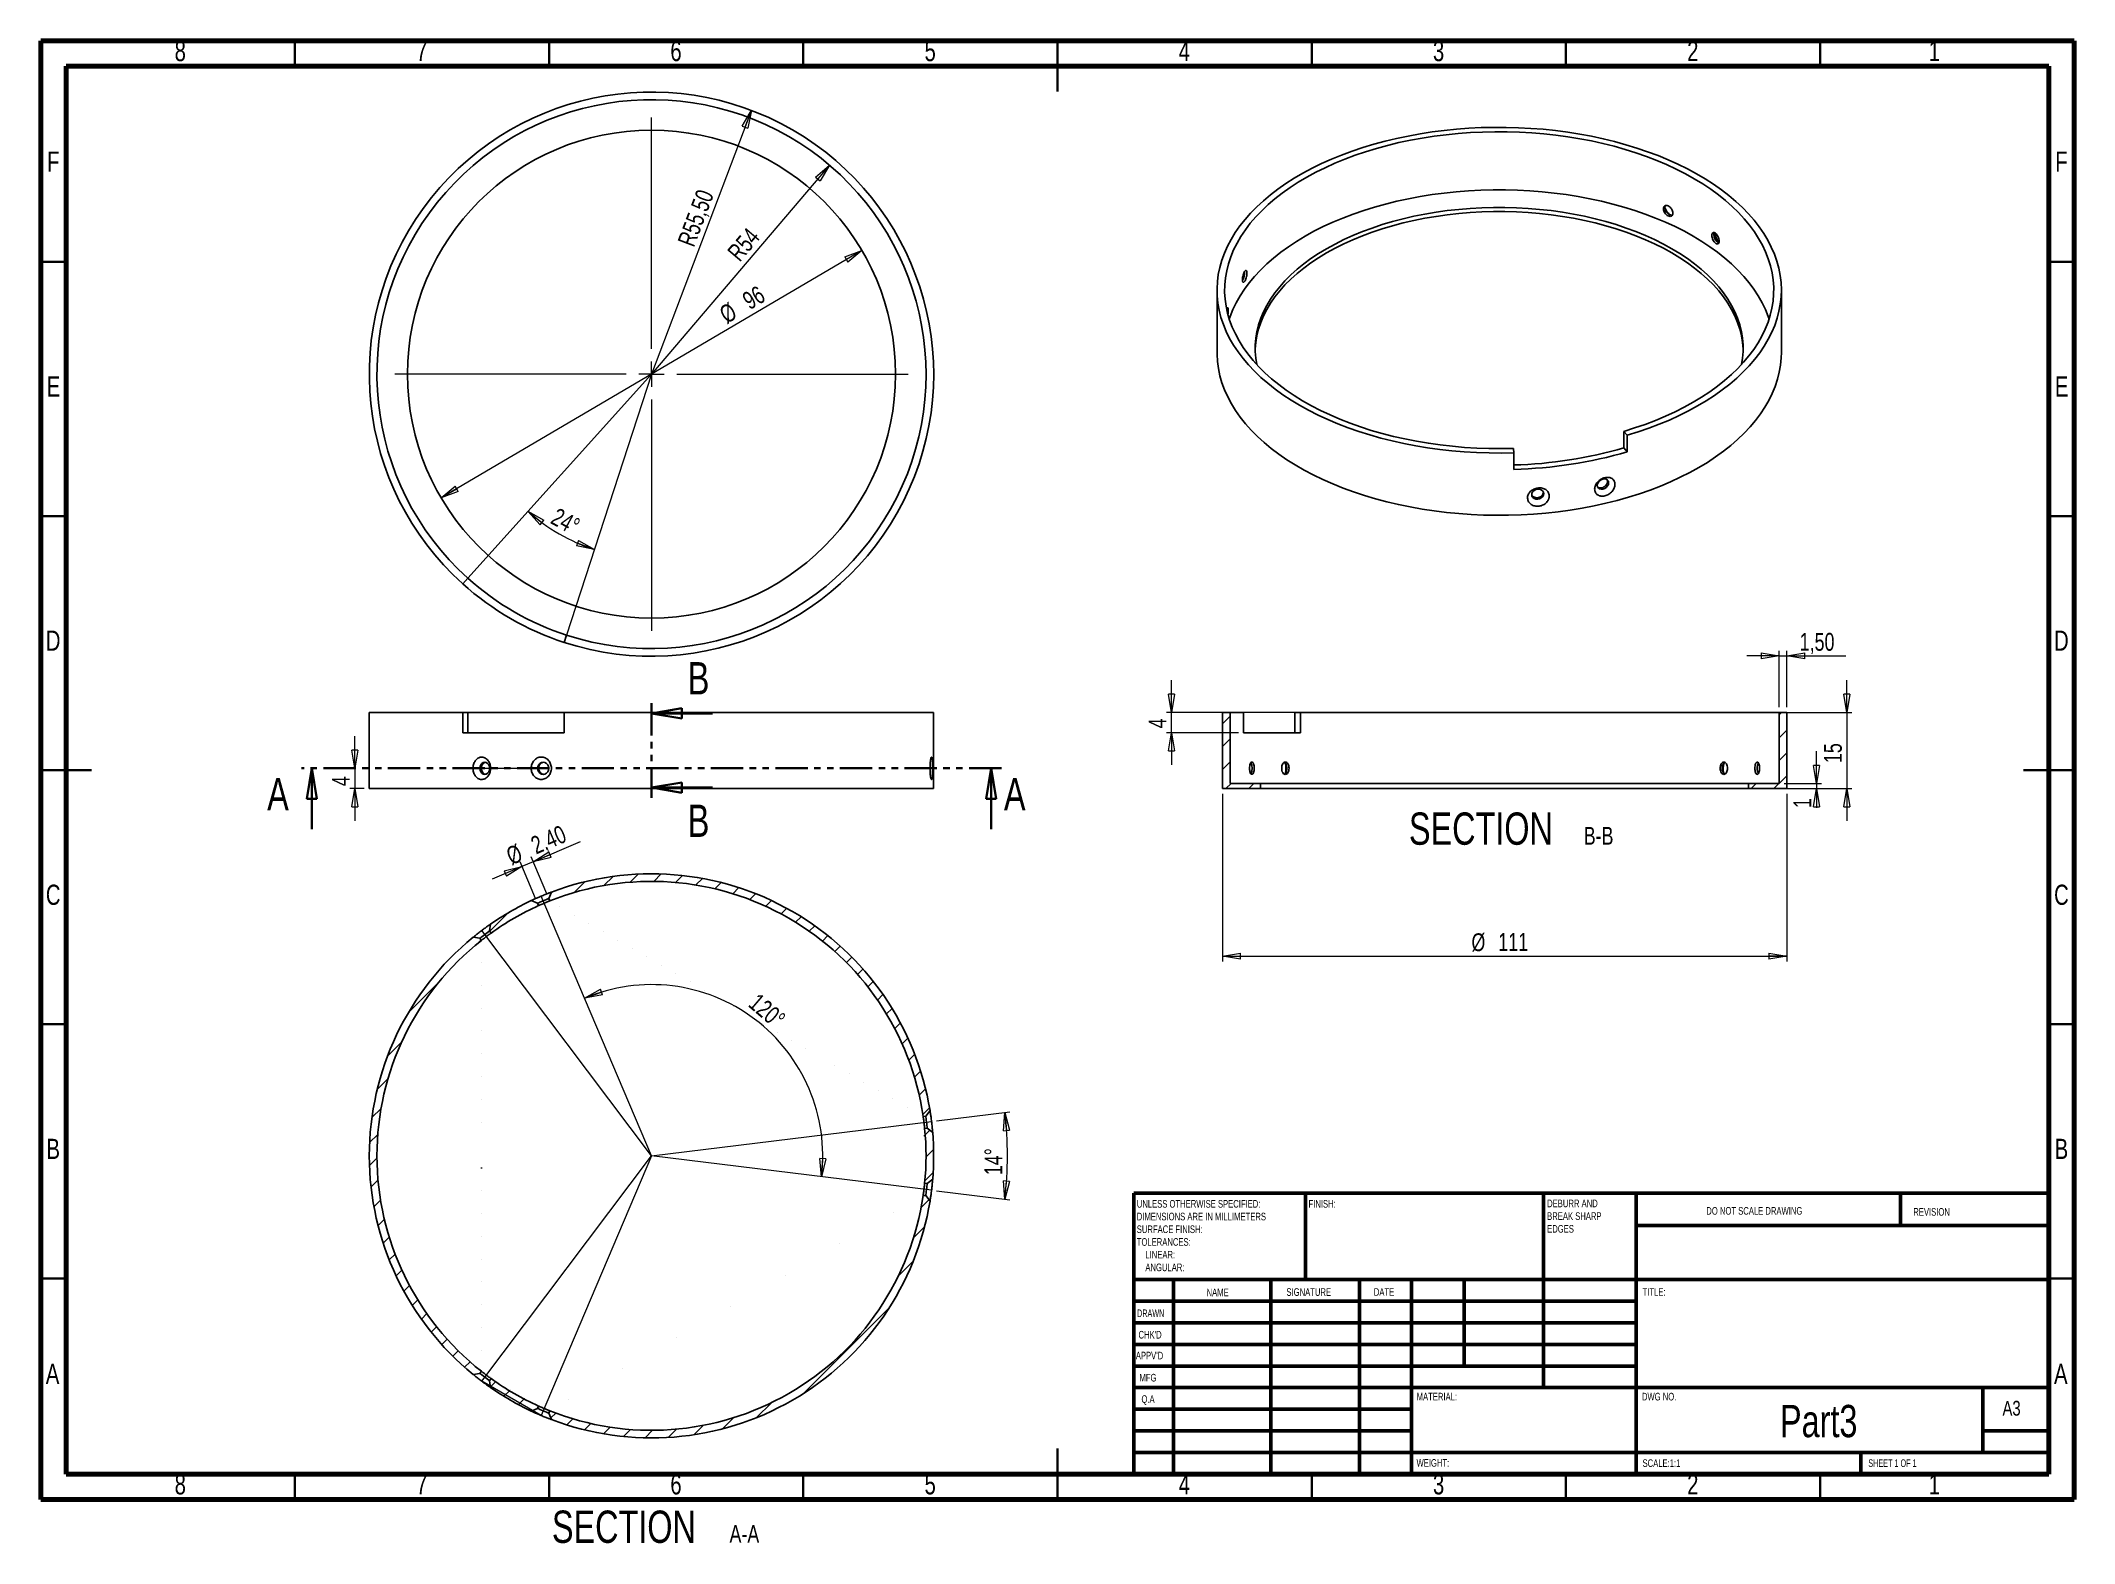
# Model space of a CAD drawing. Header units: millimetres. Extents: x 15 to 415, y -4 to 292.
import ezdxf

# ---------------------------------------------------------------- set-up
doc = ezdxf.new("R2010")
doc.units = ezdxf.units.MM
doc.linetypes.add('PHANTOM', pattern=[12.7, 6.35, -1.27, 1.27, -1.27, 1.27, -1.27])
doc.styles.add('SLDTEXTSTYLE0', font='TXT', dxfattribs={"width": 0.75})
doc.styles.add('SLDTEXTSTYLE1', font='TXT', dxfattribs={"width": 0.686449})
doc.styles.add('SLDTEXTSTYLE2', font='TXT', dxfattribs={"width": 0.6875})
doc.dimstyles.new('SLDDIMSTYLE0', dxfattribs={"dimtxt": 3.5, "dimasz": 3.556, "dimexe": 0, "dimexo": 0.0625, "dimgap": 0.875, "dimtad": 1, "dimrnd": 1e-09, "dimzin": 12, "dimdsep": 46, "dimtxsty": 'SLDTEXTSTYLE0', "dimblk1": 'CLOSED', "dimblk2": 'CLOSED', "dimsah": 1, "dimcen": 0.09, "dimadec": 0, "dimazin": 3, "dimtfac": 1, "dimtmove": 0, "dimatfit": 0, "dimldrblk": 'CLOSED', "dimfxl": 0, "dimfrac": 2, "dimtolj": 1, "dimtzin": 12, "dimarcsym": 0})
doc.dimstyles.new('SLDDIMSTYLE1', dxfattribs={"dimtxt": 3.5, "dimasz": 3.556, "dimexe": 0, "dimexo": 0.0625, "dimgap": 0.875, "dimtad": 1, "dimdec": 4, "dimzin": 12, "dimdsep": 46, "dimtxsty": 'SLDTEXTSTYLE0', "dimblk1": 'CLOSED', "dimblk2": 'CLOSED', "dimsah": 1, "dimcen": 0.09, "dimazin": 3, "dimtfac": 1, "dimtofl": 0, "dimtmove": 0, "dimatfit": 3, "dimldrblk": 'CLOSED', "dimfxl": 0, "dimfrac": 2, "dimtolj": 1, "dimtzin": 12, "dimarcsym": 0})
doc.dimstyles.new('SLDDIMSTYLE2', dxfattribs={"dimtxt": 3.5, "dimasz": 3.556, "dimexe": 0, "dimexo": 0.0625, "dimgap": 0.875, "dimtad": 1, "dimrnd": 1e-09, "dimzin": 12, "dimdsep": 46, "dimtxsty": 'SLDTEXTSTYLE0', "dimblk1": 'CLOSED', "dimblk2": 'CLOSED', "dimsah": 1, "dimcen": 0, "dimadec": 0, "dimazin": 3, "dimtfac": 1, "dimtmove": 0, "dimatfit": 3, "dimldrblk": 'CLOSED', "dimfxl": 0, "dimfrac": 2, "dimtolj": 1, "dimtzin": 12, "dimarcsym": 0})
doc.dimstyles.new('SLDDIMSTYLE3', dxfattribs={"dimtxt": 3.5, "dimasz": 3.556, "dimexe": 0, "dimexo": 0.0625, "dimgap": 0.875, "dimtad": 1, "dimrnd": 1e-09, "dimzin": 12, "dimdsep": 46, "dimtxsty": 'SLDTEXTSTYLE0', "dimblk1": 'CLOSED', "dimblk2": 'CLOSED', "dimsah": 1, "dimcen": 0, "dimadec": 0, "dimazin": 3, "dimtfac": 1, "dimtofl": 0, "dimtmove": 0, "dimatfit": 3, "dimldrblk": 'CLOSED', "dimfxl": 0, "dimfrac": 2, "dimtolj": 1, "dimtzin": 12, "dimarcsym": 0})
doc.dimstyles.new('SLDDIMSTYLE4', dxfattribs={"dimtxt": 3.5, "dimasz": 3.556, "dimexe": 0, "dimexo": 0.0625, "dimgap": 0.875, "dimtad": 1, "dimrnd": 1e-09, "dimzin": 12, "dimdsep": 46, "dimtxsty": 'SLDTEXTSTYLE0', "dimblk1": 'CLOSED', "dimblk2": 'CLOSED', "dimsah": 1, "dimcen": 0.09, "dimadec": 0, "dimazin": 3, "dimtfac": 1, "dimtofl": 0, "dimtmove": 0, "dimatfit": 3, "dimldrblk": 'CLOSED', "dimfxl": 0, "dimfrac": 2, "dimtolj": 1, "dimtzin": 12, "dimarcsym": 0})

msp = doc.modelspace()

# ---------------------------------------------------------------- texts
at = {"color": 7, "linetype": 'Continuous', "lineweight": 0}
for s, insert, char_height, attachment_point, style in [('8', (42.46004, 291.96538), 3.96875, 2, 'SLDTEXTSTYLE0'), ('6', (139.96004, 291.96538), 3.96875, 2, 'SLDTEXTSTYLE0'), ('3', (289.96004, 291.96538), 3.96875, 2, 'SLDTEXTSTYLE0'), ('2', (339.96004, 291.96538), 3.96875, 2, 'SLDTEXTSTYLE0'), ('7', (89.96004, 291.96538), 3.96875, 2, 'SLDTEXTSTYLE0'), ('5', (189.96004, 291.96538), 3.96875, 2, 'SLDTEXTSTYLE0'), ('4', (239.96004, 291.96538), 3.96875, 2, 'SLDTEXTSTYLE0'), ('1', (387.46004, 291.96538), 3.96875, 2, 'SLDTEXTSTYLE0'), ('F', (17.45774, 270.21538), 3.96875, 2, 'SLDTEXTSTYLE0'), ('F', (412.45774, 270.21538), 3.96875, 2, 'SLDTEXTSTYLE0'), ('E', (17.50781, 225.96538), 3.96875, 2, 'SLDTEXTSTYLE0'), ('E', (412.50781, 225.96538), 3.96875, 2, 'SLDTEXTSTYLE0'), ('D', (17.45269, 175.96538), 3.96875, 2, 'SLDTEXTSTYLE0'), ('D', (412.45269, 175.96538), 3.96875, 2, 'SLDTEXTSTYLE0'), ('C', (17.45866, 125.96538), 3.96875, 2, 'SLDTEXTSTYLE0'), ('C', (412.45866, 125.96538), 3.96875, 2, 'SLDTEXTSTYLE0'), ('B', (17.4706, 75.96538), 3.96875, 2, 'SLDTEXTSTYLE0'), ('B', (412.4706, 75.96538), 3.96875, 2, 'SLDTEXTSTYLE0'), ('FINISH:', (264.37129, 63.91927), 1.5, 1, 'SLDTEXTSTYLE0'), ('DO NOT SCALE DRAWING', (342.61464, 62.53299), 1.5, 1, 'SLDTEXTSTYLE0'), ('REVISION', (383.32758, 62.33491), 1.5, 1, 'SLDTEXTSTYLE0'), ('NAME', (244.32224, 46.50148), 1.5, 1, 'SLDTEXTSTYLE0'), ('SIGNATURE', (260.03359, 46.56176), 1.5, 1, 'SLDTEXTSTYLE0'), ('DATE', (277.2147, 46.57618), 1.5, 1, 'SLDTEXTSTYLE0'), ('TITLE:', (330.09016, 46.57618), 1.5, 1, 'SLDTEXTSTYLE0'), ('DRAWN', (230.64336, 42.38478), 1.5, 1, 'SLDTEXTSTYLE1'), ("CHK'D", (230.93922, 38.16185), 1.5, 1, 'SLDTEXTSTYLE0'), ("APPV'D", (230.40172, 34.06587), 1.5, 1, 'SLDTEXTSTYLE0'), ('A', (17.33969, 31.71538), 3.96875, 2, 'SLDTEXTSTYLE0'), ('MFG', (231.12401, 29.71578), 1.5, 1, 'SLDTEXTSTYLE0'), ('A', (412.33969, 31.71538), 3.96875, 2, 'SLDTEXTSTYLE0'), ('Q.A', (231.50904, 25.50466), 1.5, 1, 'SLDTEXTSTYLE0'), ('MATERIAL:', (285.64586, 25.98606), 1.5, 1, 'SLDTEXTSTYLE0'), ('DWG NO.', (329.953, 25.98606), 1.5, 1, 'SLDTEXTSTYLE0'), ('A3', (400.87116, 24.40639), 2.910417, 1, 'SLDTEXTSTYLE0'), ('Part3', (364.72534, 23.60691), 6.35, 2, 'SLDTEXTSTYLE0'), ('WEIGHT:', (285.61781, 12.94931), 1.4986, 1, 'SLDTEXTSTYLE0'), ('SCALE:1:1', (330.07397, 12.90009), 1.5, 1, 'SLDTEXTSTYLE0'), ('SHEET 1 OF 1', (374.47829, 12.90009), 1.5, 1, 'SLDTEXTSTYLE2'), ('8', (42.46004, 9.96538), 3.96875, 2, 'SLDTEXTSTYLE0'), ('7', (89.96004, 9.96538), 3.96875, 2, 'SLDTEXTSTYLE0'), ('6', (139.96004, 9.96538), 3.96875, 2, 'SLDTEXTSTYLE0'), ('5', (189.96004, 9.96538), 3.96875, 2, 'SLDTEXTSTYLE0'), ('4', (239.96004, 9.96538), 3.96875, 2, 'SLDTEXTSTYLE0'), ('3', (289.96004, 9.96538), 3.96875, 2, 'SLDTEXTSTYLE0'), ('2', (339.96004, 9.96538), 3.96875, 2, 'SLDTEXTSTYLE0'), ('1', (387.46004, 9.96538), 3.96875, 2, 'SLDTEXTSTYLE0')]:
    msp.add_mtext(s, dxfattribs=dict(at, insert=insert, char_height=char_height, attachment_point=attachment_point, style=style))
at = {"color": 7, "linetype": 'Continuous', "char_height": 6.35, "attachment_point": 1, "style": 'SLDTEXTSTYLE0'}
for s, insert in [('B', (142.28109, 169.75243)), ('A', (59.55208, 146.95243)), ('A', (204.46754, 146.95243)), ('B', (142.28109, 141.70583))]:
    msp.add_mtext(s, dxfattribs=dict(at, insert=insert))

# ---------------------------------------------------------------- blocks, each defined once
blk = doc.blocks.new('SW_NOTE_0')
at = {"color": 0, "linetype": 'Continuous', "lineweight": 0, "char_height": 1.5, "attachment_point": 1, "style": 'SLDTEXTSTYLE0'}
for s, insert in [('UNLESS OTHERWISE SPECIFIED:', (0, 1.93)), ('SURFACE FINISH:', (0, -3.07)), ('DIMENSIONS ARE IN MILLIMETERS', (0, -0.57)), ('TOLERANCES:', (0, -5.57)), ('ANGULAR:', (1.69, -10.57)), ('LINEAR:', (1.69, -8.07))]:
    blk.add_mtext(s, dxfattribs=dict(at, insert=insert))
blk = doc.blocks.new('SW_NOTE_1')
at = {"color": 0, "linetype": 'Continuous', "lineweight": 0, "char_height": 1.5, "attachment_point": 1, "style": 'SLDTEXTSTYLE0'}
for s, insert in [('DEBURR AND', (0, 1.93)), ('BREAK SHARP', (0, -0.57)), ('EDGES', (0, -3.07))]:
    blk.add_mtext(s, dxfattribs=dict(at, insert=insert))
blk = doc.blocks.new('_Closed')
at = {"color": 0, "linetype": 'ByBlock', "lineweight": -2}
for p, q in [((-1, 0.166667), (0, 0)), ((-1, 0.166667), (-1, -0.166667)), ((0, 0), (-1, -0.166667)), ((0, 0), (-1, 0))]:
    blk.add_line(p, q, dxfattribs=at)
blk = doc.blocks.new('_D')
at = {"color": 7, "linetype": 'Continuous', "lineweight": 18}
for p, q in [((76.8, 148.86), (76.8, 155.21)), ((76.8, 148.86), (76.8, 144.86)), ((78.64, 144.86), (75.8, 144.86)), ((76.8, 144.86), (76.8, 138.51))]:
    blk.add_line(p, q, dxfattribs=at)
at = {"color": 7, "linetype": 'Continuous', "lineweight": 18, "xscale": 3.556, "yscale": 3.556}
for p, rotation in [((76.8, 148.86), 270.0000000000004), ((76.8, 144.86), 90.0000000000004)]:
    blk.add_blockref('_Closed', p, dxfattribs=dict(at, rotation=rotation))
at = {"color": 7, "linetype": 'Continuous', "lineweight": 18, "insert": (72.29, 145.34), "char_height": 3.5, "attachment_point": 1, "rotation": 90, "style": 'SLDTEXTSTYLE0'}
blk.add_mtext('4', dxfattribs=at)
blk = doc.blocks.new('_D_1')
at = {"color": 7, "linetype": 'Continuous', "lineweight": 18}
blk.add_arc((135.14, 226.41), 36.3, 228, 252, dxfattribs=at)
at = {"color": 7, "linetype": 'Continuous', "lineweight": 18, "xscale": 3.556, "yscale": 3.556}
for p, rotation in [((110.85, 199.44), 140.7976671489963), ((123.93, 191.89), 339.2023328510039)]:
    blk.add_blockref('_Closed', p, dxfattribs=dict(at, rotation=rotation))
at = {"color": 7, "linetype": 'Continuous', "lineweight": 18, "insert": (116.75, 200.25), "char_height": 3.5, "attachment_point": 1, "rotation": 331.2115, "style": 'SLDTEXTSTYLE0'}
blk.add_mtext('24°', dxfattribs=at)
blk = doc.blocks.new('_D_2')
at = {"color": 7, "linetype": 'Continuous', "lineweight": 18}
blk.add_line((176.51, 250.76), (93.78, 202.06), dxfattribs=at)
at = {"color": 7, "linetype": 'Continuous', "lineweight": 18, "xscale": 3.556, "yscale": 3.556}
for p, rotation in [((176.51, 250.76, -3.5), 30.47961087557263), ((93.78, 202.06, -3.5), 210.4796108755727)]:
    blk.add_blockref('_Closed', p, dxfattribs=dict(at, rotation=rotation))
at = {"color": 7, "linetype": 'Continuous', "lineweight": 18, "char_height": 3.5, "attachment_point": 1, "rotation": 30.4796, "style": 'SLDTEXTSTYLE0'}
for s, insert in [('%%c', (148.14, 239.27)), ('96', (152.67, 242))]:
    blk.add_mtext(s, dxfattribs=dict(at, insert=insert))
blk = doc.blocks.new('_D_3')
at = {"color": 7, "linetype": 'Continuous', "lineweight": 18}
blk.add_line((170.16, 267.52), (135.14, 226.41), dxfattribs=at)
at = {"color": 7, "linetype": 'Continuous', "lineweight": 18, "xscale": 3.556, "yscale": 3.556, "rotation": 49.5781821943937}
blk.add_blockref('_Closed', (170.16, 267.52, -3.5), dxfattribs=at)
at = {"color": 7, "linetype": 'Continuous', "lineweight": 18, "insert": (149.83, 250.6), "char_height": 3.5, "attachment_point": 1, "rotation": 49.5782, "style": 'SLDTEXTSTYLE0'}
blk.add_mtext('R54', dxfattribs=at)
blk = doc.blocks.new('_D_4')
at = {"color": 7, "linetype": 'Continuous', "lineweight": 18}
blk.add_line((154.79, 278.32), (135.14, 226.41), dxfattribs=at)
at = {"color": 7, "linetype": 'Continuous', "lineweight": 18, "xscale": 3.556, "yscale": 3.556, "rotation": 69.27187069106193}
blk.add_blockref('_Closed', (154.79, 278.32, -3.5), dxfattribs=at)
at = {"color": 7, "linetype": 'Continuous', "lineweight": 18, "insert": (140.19, 252.46), "char_height": 3.5, "attachment_point": 1, "rotation": 69.2719, "style": 'SLDTEXTSTYLE0'}
blk.add_mtext('R55,50', dxfattribs=at)
blk = doc.blocks.new('SW_CENTERMARKSYMBOL_0')
at = {"color": 0, "linetype": 'Continuous', "lineweight": 0}
for p, q in [((0, 5), (0, 50.5)), ((-5, 0), (-50.5, 0)), ((0, 0), (-2.5, 0)), ((0, 0), (0, 2.5)), ((0, 0), (0, -2.5)), ((0, 0), (2.5, 0)), ((5, 0), (50.5, 0)), ((0, -5), (0, -50.5))]:
    blk.add_line(p, q, dxfattribs=at)
blk = doc.blocks.new('_D_5')
at = {"color": 7, "linetype": 'Continuous', "lineweight": 18}
for p, q in [((191.22, 79.5), (205.62, 81.27)), ((191.22, 65.73), (205.62, 63.96))]:
    blk.add_line(p, q, dxfattribs=at)
blk.add_arc((135.14, 72.61), 70.01, 353, 7, dxfattribs=at)
at = {"color": 7, "linetype": 'Continuous', "lineweight": 18, "xscale": 3.556, "yscale": 3.556}
for p, rotation in [((204.63, 81.14), 95.54617747268253), ((204.63, 64.08), 264.4538225273183)]:
    blk.add_blockref('_Closed', p, dxfattribs=dict(at, rotation=rotation))
at = {"color": 7, "linetype": 'Continuous', "lineweight": 18, "insert": (200.63, 68.82), "char_height": 3.5, "attachment_point": 1, "rotation": 89.7659, "style": 'SLDTEXTSTYLE0'}
blk.add_mtext('14°', dxfattribs=at)
blk = doc.blocks.new('_D_6')
at = {"color": 7, "linetype": 'Continuous', "lineweight": 18}
blk.add_arc((135.14, 72.61), 33.69, 353, 113, dxfattribs=at)
at = {"color": 7, "linetype": 'Continuous', "lineweight": 18, "xscale": 3.556, "yscale": 3.556}
for p, rotation in [((121.98, 103.62), 199.987316153555), ((168.58, 68.51), 266.0126838464468)]:
    blk.add_blockref('_Closed', p, dxfattribs=dict(at, rotation=rotation))
at = {"color": 7, "linetype": 'Continuous', "lineweight": 18, "insert": (156.24, 104.82), "char_height": 3.5, "attachment_point": 1, "rotation": 319.5928, "style": 'SLDTEXTSTYLE0'}
blk.add_mtext('120°', dxfattribs=at)
blk = doc.blocks.new('_D_7')
at = {"color": 7, "linetype": 'Continuous', "lineweight": 18}
for p, q in [((111.88, 130.49), (121.17, 134.44)), ((109.67, 129.56), (103.82, 127.07)), ((112.35, 123.23), (109.28, 130.48)), ((111.88, 130.49), (109.67, 129.56)), ((114.56, 124.17), (111.49, 131.41))]:
    blk.add_line(p, q, dxfattribs=at)
at = {"color": 7, "linetype": 'Continuous', "lineweight": 18, "xscale": 3.556, "yscale": 3.556}
for p, rotation in [((111.88, 130.49, 5.44), 202.9999999993034), ((109.67, 129.56, 5.44), 22.99999999930335)]:
    blk.add_blockref('_Closed', p, dxfattribs=dict(at, rotation=rotation))
at = {"color": 7, "linetype": 'Continuous', "lineweight": 18, "char_height": 3.5, "attachment_point": 1, "rotation": 23, "style": 'SLDTEXTSTYLE0'}
for s, insert in [('2,40', (111.06, 135.11)), ('%%c', (106.22, 132.99))]:
    blk.add_mtext(s, dxfattribs=dict(at, insert=insert))
blk = doc.blocks.new('SW_NOTE_2')
at = {"color": 0, "linetype": 'Continuous', "lineweight": 0, "attachment_point": 2, "style": 'SLDTEXTSTYLE0'}
for s, insert, char_height in [('SECTION', (17.36, 8.19), 6.35), ('A-A', (41.06, 5.35), 3.5)]:
    blk.add_mtext(s, dxfattribs=dict(at, insert=insert, char_height=char_height))
blk = doc.blocks.new('_D_8')
at = {"color": 7, "linetype": 'Continuous', "lineweight": 18}
for p, q in [((247.44, 143.86), (247.44, 110.88)), ((358.44, 143.86), (358.44, 110.88)), ((247.44, 111.88), (358.44, 111.88))]:
    blk.add_line(p, q, dxfattribs=at)
at = {"color": 7, "linetype": 'Continuous', "lineweight": 18, "xscale": 3.556, "yscale": 3.556, "rotation": 180.0000000000004}
blk.add_blockref('_Closed', (247.44, 111.88, 27.75), dxfattribs=at)
at = {"color": 7, "linetype": 'Continuous', "lineweight": 18, "xscale": 3.556, "yscale": 3.556}
blk.add_blockref('_Closed', (358.44, 111.88, 27.75), dxfattribs=at)
at = {"color": 7, "linetype": 'Continuous', "lineweight": 18, "char_height": 3.5, "attachment_point": 1, "style": 'SLDTEXTSTYLE0'}
for s, insert in [('%%c', (296.42, 116.39)), ('111', (301.7, 116.44))]:
    blk.add_mtext(s, dxfattribs=dict(at, insert=insert))
blk = doc.blocks.new('_D_9')
at = {"color": 7, "linetype": 'Continuous', "lineweight": 18}
for p, q in [((370.27, 159.86), (370.27, 166.21)), ((357.94, 159.86), (371.27, 159.86)), ((370.27, 159.86), (370.27, 144.86)), ((351.94, 144.86), (371.27, 144.86)), ((370.27, 144.86), (370.27, 138.51))]:
    blk.add_line(p, q, dxfattribs=at)
at = {"color": 7, "linetype": 'Continuous', "lineweight": 18, "xscale": 3.556, "yscale": 3.556}
for p, rotation in [((370.27, 159.86, 27.75), 270.0000000000004), ((370.27, 144.86, 27.75), 90.0000000000004)]:
    blk.add_blockref('_Closed', p, dxfattribs=dict(at, rotation=rotation))
at = {"color": 7, "linetype": 'Continuous', "lineweight": 18, "insert": (365.76, 149.89), "char_height": 3.5, "attachment_point": 1, "rotation": 90, "style": 'SLDTEXTSTYLE0'}
blk.add_mtext('15', dxfattribs=at)
blk = doc.blocks.new('_D_10')
at = {"color": 7, "linetype": 'Continuous', "lineweight": 18}
for p, q in [((356.94, 170.98), (350.59, 170.98)), ((356.94, 160.86), (356.94, 171.98)), ((356.94, 170.98), (358.44, 170.98)), ((358.44, 160.86), (358.44, 171.98)), ((358.44, 170.98), (370.04, 170.98))]:
    blk.add_line(p, q, dxfattribs=at)
at = {"color": 7, "linetype": 'Continuous', "lineweight": 18, "xscale": 3.556, "yscale": 3.556}
blk.add_blockref('_Closed', (356.94, 170.98, 27.75), dxfattribs=at)
at = {"color": 7, "linetype": 'Continuous', "lineweight": 18, "xscale": 3.556, "yscale": 3.556, "rotation": 180.0000000000004}
blk.add_blockref('_Closed', (358.44, 170.98, 27.75), dxfattribs=at)
at = {"color": 7, "linetype": 'Continuous', "lineweight": 18, "insert": (360.99, 175.49), "char_height": 3.5, "attachment_point": 1, "style": 'SLDTEXTSTYLE0'}
blk.add_mtext('1,50', dxfattribs=at)
blk = doc.blocks.new('_D_11')
at = {"color": 7, "linetype": 'Continuous', "lineweight": 18}
for p, q in [((364.26, 145.86), (364.26, 152.21)), ((357.94, 145.86), (365.26, 145.86)), ((359.44, 144.86), (365.26, 144.86)), ((364.26, 145.86), (364.26, 144.86)), ((364.26, 144.86), (364.26, 141.06))]:
    blk.add_line(p, q, dxfattribs=at)
at = {"color": 7, "linetype": 'Continuous', "lineweight": 18, "xscale": 3.556, "yscale": 3.556}
for p, rotation in [((364.26, 145.86, 27.75), 270.0000000000004), ((364.26, 144.86, 27.75), 90.0000000000004)]:
    blk.add_blockref('_Closed', p, dxfattribs=dict(at, rotation=rotation))
at = {"color": 7, "linetype": 'Continuous', "lineweight": 18, "insert": (359.75, 141.06), "char_height": 3.5, "attachment_point": 1, "rotation": 90, "style": 'SLDTEXTSTYLE0'}
blk.add_mtext('1', dxfattribs=at)
blk = doc.blocks.new('_D_12')
at = {"color": 7, "linetype": 'Continuous', "lineweight": 18}
for p, q in [((237.44, 159.86), (237.44, 166.21)), ((261.81, 159.86), (236.44, 159.86)), ((237.44, 155.86), (237.44, 159.86)), ((250.58, 155.86), (236.44, 155.86)), ((237.44, 155.86), (237.44, 149.51))]:
    blk.add_line(p, q, dxfattribs=at)
at = {"color": 7, "linetype": 'Continuous', "lineweight": 18, "xscale": 3.556, "yscale": 3.556}
for p, rotation in [((237.44, 159.86, 27.75), 270.0000000000004), ((237.44, 155.86, 27.75), 90.0000000000004)]:
    blk.add_blockref('_Closed', p, dxfattribs=dict(at, rotation=rotation))
at = {"color": 7, "linetype": 'Continuous', "lineweight": 18, "insert": (232.92, 156.72), "char_height": 3.5, "attachment_point": 1, "rotation": 90, "style": 'SLDTEXTSTYLE0'}
blk.add_mtext('4', dxfattribs=at)
blk = doc.blocks.new('SW_NOTE_3')
at = {"color": 0, "linetype": 'Continuous', "lineweight": 0, "attachment_point": 2, "style": 'SLDTEXTSTYLE0'}
for s, insert, char_height in [('SECTION', (17.36, 8.19), 6.35), ('B-B', (40.51, 5.35), 3.5)]:
    blk.add_mtext(s, dxfattribs=dict(at, insert=insert, char_height=char_height))

# ---------------------------------------------------------------- dimensions: what is measured, and where the dimension line sits
at = {"color": 7, "linetype": 'Continuous', "lineweight": 18}
for mpoint, picture, middle in [((154.78522, 278.31691), '_D_4', (146.99855, 257.74063)), ((170.15601, 267.51914), '_D_3', (155.93485, 250.82221))]:
    dim = msp.add_radius_dim(center=(135.14188, 226.4094), mpoint=mpoint, dimstyle='SLDDIMSTYLE3', dxfattribs=at)
    dim.commit()
    dim.dimension.update_dxf_attribs({"geometry": picture, "text_midpoint": middle, "dimtype": 164})
dim = msp.add_diameter_dim_2p(p1=(176.50875, 250.75652), p2=(93.77501, 202.06228), dimstyle='SLDDIMSTYLE2', dxfattribs=at)
dim.commit()
dim.dimension.update_dxf_attribs({"geometry": '_D_2', "text_midpoint": (155.07004, 238.13844), "dimtype": 163})
for base, line1, line2, picture, middle in [((116.99322, 194.97499), ((99.00883, 186.27958), (135.14188, 226.4094)), ((135.14188, 226.4094), (118.45496, 175.05235)), '_D_1', (117.66191, 194.59829)), ((155.41678, 99.51702), ((190.22819, 65.84757), (135.14188, 72.61132)), ((135.14188, 72.61132), (113.4563, 123.69934)), '_D_6', (156.97999, 98.26449)), ((205.15347, 72.61132), ((190.22819, 65.84757), (135.14188, 72.61132)), ((135.14188, 72.61132), (190.22819, 79.37507)), '_D_5', (205.15289, 72.32524))]:
    dim = msp.add_angular_dim_2l(base=base, line1=line1, line2=line2, dimstyle='SLDDIMSTYLE1', dxfattribs=at)
    dim.commit()
    dim.dimension.update_dxf_attribs({"geometry": picture, "text_midpoint": middle, "dimtype": 162})
dim = msp.add_linear_dim(base=(358.4352, 170.97821), p1=(356.9352, 159.86496), p2=(358.4352, 159.86496), dimstyle='SLDDIMSTYLE0', dxfattribs=at)
dim.commit()
dim.dimension.update_dxf_attribs({"geometry": '_D_10', "text_midpoint": (365.51441, 170.97821), "dimtype": 160})
for base, p1, p2, picture, middle in [((237.4352, 159.86496), (251.57815, 155.86496), (262.80538, 159.86496), '_D_12', (237.4352, 158.01007)), ((370.27046, 144.86496), (356.9352, 159.86496), (350.9352, 144.86496), '_D_9', (370.27046, 152.48098)), ((76.80358, 144.86496), (66.32188, 148.86496), (79.64188, 144.86496), '_D', (76.80358, 146.6367)), ((364.26076, 144.86496), (356.9352, 145.86496), (358.4352, 144.86496), '_D_11', (364.26076, 142.35317))]:
    dim = msp.add_linear_dim(base=base, p1=p1, p2=p2, angle=90, dimstyle='SLDDIMSTYLE0', dxfattribs=at)
    dim.commit()
    dim.dimension.update_dxf_attribs({"geometry": picture, "text_midpoint": middle, "dimtype": 160})
dim = msp.add_linear_dim(base=(358.4352, 111.87726), p1=(247.4352, 144.86496), p2=(358.4352, 144.86496), text='%%c<>', dimstyle='SLDDIMSTYLE4', dxfattribs=at)
dim.commit()
dim.dimension.update_dxf_attribs({"geometry": '_D_8', "text_midpoint": (302.9352, 111.87726), "dimtype": 160})
dim = msp.add_linear_dim(base=(109.66679, 129.55571), p1=(114.95164, 123.24771), p2=(112.74243, 122.30996), angle=23, text='%%c<>', dimstyle='SLDDIMSTYLE0', dxfattribs=at)
dim.commit()
dim.dimension.update_dxf_attribs({"geometry": '_D_7', "text_midpoint": (114.57909, 131.64085), "dimtype": 160})

# ---------------------------------------------------------------- hatches: boundary and pattern name
at = {"linetype": 'Continuous', "lineweight": 18}
h = msp.add_hatch(dxfattribs=at)
h.set_pattern_fill('ANSI31', style=0)
h.paths.add_polyline_path([(248.9352, 145.86496), (248.9352, 159.86496), (247.4352, 159.86496), (247.4352, 144.86496), (254.9352, 144.86496), (254.9352, 145.86496)], flags=0)
h = msp.add_hatch(dxfattribs=at)
h.set_pattern_fill('ANSI31', style=0)
h.paths.add_polyline_path([(358.4352, 144.86496), (358.4352, 159.86496), (356.9352, 159.86496), (356.9352, 145.86496), (350.9352, 145.86496), (350.9352, 144.86496)], flags=0)
h = msp.add_hatch(dxfattribs=at)
h.set_pattern_fill('ANSI31', style=0)
edge = h.paths.add_edge_path(flags=0)
edge.add_line((188.57989, 80.3817), (189.0894, 80.44426))
edge.add_line((189.0894, 80.44426), (189.92354, 81.5119))
edge.add_arc((135.14188, 72.61132), 55.5, 9.2284162, 110.7715838)
edge.add_line((115.45918, 124.50391), (114.95164, 123.24771))
edge.add_line((114.95164, 123.24771), (115.15222, 122.77519))
edge.add_arc((135.14188, 72.61132), 54, 8.2733444, 111.7266556, ccw=False)
h = msp.add_hatch(dxfattribs=at)
h.set_pattern_fill('ANSI31', style=0)
edge = h.paths.add_edge_path(flags=0)
edge.add_line((112.943, 121.83743), (112.74243, 122.30996))
edge.add_line((112.74243, 122.30996), (111.48623, 122.8175))
edge.add_arc((135.14188, 72.61132), 55.5, 115.2284162, 124.7715838)
edge.add_line((103.48988, 118.20081), (103.30132, 116.85913))
edge.add_line((103.30132, 116.85913), (103.61026, 116.44917))
edge.add_arc((135.14188, 72.61132), 54, 114.2733444, 125.7266556, ccw=False)
h = msp.add_hatch(dxfattribs=at)
h.set_pattern_fill('ANSI31', style=0)
edge = h.paths.add_edge_path(flags=0)
edge.add_arc((135.14188, 72.61132), 55.5, 129.2284162, 230.7715838)
edge.add_line((100.04293, 29.6193), (101.3846, 29.80786))
edge.add_line((101.3846, 29.80786), (101.69353, 30.21783))
edge.add_arc((135.14188, 72.61132), 54, 128.2733444, 231.7266556, ccw=False)
edge.add_line((101.69353, 115.00481), (101.3846, 115.41478))
edge.add_line((101.3846, 115.41478), (100.04293, 115.60334))
h = msp.add_hatch(dxfattribs=at)
h.set_pattern_fill('ANSI31', style=0)
edge = h.paths.add_edge_path(flags=0)
edge.add_line((188.87238, 67.22306), (189.38189, 67.1605))
edge.add_line((189.38189, 67.1605), (190.44953, 67.99463))
edge.add_arc((135.14188, 72.61132), 55.5, 355.2284162, 364.7715838)
edge.add_line((190.44953, 77.22801), (189.38189, 78.06215))
edge.add_line((189.38189, 78.06215), (188.87238, 77.99959))
edge.add_arc((135.14188, 72.61132), 54, -5.7266556, 5.7266556, ccw=False)
h = msp.add_hatch(dxfattribs=at)
h.set_pattern_fill('ANSI31', style=0)
edge = h.paths.add_edge_path(flags=0)
edge.add_arc((135.14188, 72.61132), 55.5, 249.2284162, 350.7715838)
edge.add_line((189.92354, 63.71075), (189.0894, 64.77839))
edge.add_line((189.0894, 64.77839), (188.57989, 64.84095))
edge.add_arc((135.14188, 72.61132), 54, 248.2733444, 351.7266556, ccw=False)
edge.add_line((115.15222, 22.44746), (114.95164, 21.97493))
edge.add_line((114.95164, 21.97493), (115.45918, 20.71873))
h = msp.add_hatch(dxfattribs=at)
h.set_pattern_fill('ANSI31', style=0)
edge = h.paths.add_edge_path(flags=0)
edge.add_arc((135.14188, 72.61132), 55.5, 235.2284162, 244.7715838)
edge.add_line((111.48623, 22.40515), (112.74243, 22.91268))
edge.add_line((112.74243, 22.91268), (112.943, 23.38521))
edge.add_arc((135.14188, 72.61132), 54, 234.2733444, 245.7266556, ccw=False)
edge.add_line((103.61026, 28.77348), (103.30132, 28.36351))
edge.add_line((103.30132, 28.36351), (103.48988, 27.02184))

# ---------------------------------------------------------------- linework, layer by layer
at = {"color": 7, "linetype": 'Continuous', "lineweight": 70}
for p, q in [((15, 5), (15, 292)), ((15, 292), (415, 292)), ((415, 292), (415, 5)), ((20, 10), (20, 287)), ((20, 287), (410, 287)), ((410, 287), (410, 10)), ((410, 10), (20, 10)), ((415, 5), (15, 5))]:
    msp.add_line(p, q, dxfattribs=at)
at = {"color": 7, "linetype": 'Continuous', "lineweight": 35}
for p, q in [((65, 287), (65, 292)), ((115, 287), (115, 292)), ((165, 287), (165, 292)), ((215, 292), (215, 282)), ((215, 287), (215, 292)), ((265, 287), (265, 292)), ((315, 287), (315, 292)), ((365, 287), (365, 292)), ((20, 248.5), (15, 248.5)), ((410, 248.5), (415, 248.5)), ((20, 198.5), (15, 198.5)), ((410, 198.5), (415, 198.5)), ((147.14188, 159.66496), (135.14188, 159.66496)), ((15, 148.5), (25, 148.5)), ((20, 148.5), (15, 148.5)), ((68.32188, 136.86496), (68.32188, 148.86496)), ((201.96188, 136.86496), (201.96188, 148.86496)), ((415, 148.5), (405, 148.5)), ((410, 148.5), (415, 148.5)), ((147.14188, 145.06496), (135.14188, 145.06496)), ((20, 98.5), (15, 98.5)), ((410, 98.5), (415, 98.5)), ((20, 48.5), (15, 48.5)), ((410, 48.5), (415, 48.5)), ((215, 5), (215, 15)), ((65, 10), (65, 5)), ((115, 10), (115, 5)), ((165, 10), (165, 5)), ((215, 10), (215, 5)), ((265, 10), (265, 5)), ((315, 10), (315, 5)), ((365, 10), (365, 5))]:
    msp.add_line(p, q, dxfattribs=at)
at = {"color": 7, "linetype": 'Continuous', "lineweight": 25}
for p, q in [((344.82917, 252.77549), (345.12779, 252.36333)), ((246.37439, 242.93401), (246.37439, 230.6859)), ((357.37438, 230.6859), (357.37438, 242.93401)), ((326.38987, 215.15819), (327.07086, 214.38664)), ((326.38987, 211.89203), (326.38987, 215.15819)), ((327.07086, 211.12048), (327.07086, 214.38664)), ((304.70053, 211.8032), (304.77903, 210.93846)), ((304.77903, 207.67229), (304.77903, 210.93846)), ((326.38987, 211.89203), (327.07086, 211.12048)), ((323.21076, 205.31511), (323.16065, 205.56417)), ((99.00883, 186.27958), (98.00513, 185.16487)), ((118.45496, 175.05235), (117.99144, 173.62576)), ((79.64188, 159.86496), (79.64188, 144.86496)), ((98.00513, 159.86496), (79.64188, 159.86496)), ((98.00513, 155.86496), (98.00513, 159.86496)), ((99.00883, 159.86496), (98.00513, 159.86496)), ((99.00883, 155.86496), (99.00883, 159.86496)), ((99.00883, 159.86496), (117.99144, 159.86496)), ((117.99144, 155.86496), (117.99144, 159.86496)), ((190.64188, 159.86496), (117.99144, 159.86496)), ((190.64188, 144.86496), (190.64188, 159.86496)), ((247.4352, 159.86496), (247.4352, 144.86496)), ((248.9352, 159.86496), (247.4352, 159.86496)), ((248.9352, 159.86496), (251.57815, 159.86496)), ((248.9352, 145.86496), (248.9352, 159.86496)), ((251.57815, 155.86496), (251.57815, 159.86496)), ((261.69067, 155.86496), (261.69067, 159.86496)), ((262.80538, 159.86496), (261.69067, 159.86496)), ((262.80538, 155.86496), (262.80538, 159.86496)), ((262.80538, 159.86496), (356.9352, 159.86496)), ((356.9352, 159.86496), (356.9352, 145.86496)), ((358.4352, 159.86496), (356.9352, 159.86496)), ((358.4352, 144.86496), (358.4352, 159.86496)), ((98.00513, 155.86496), (117.99144, 155.86496)), ((251.57815, 155.86496), (262.80538, 155.86496)), ((190.64188, 144.86496), (79.64188, 144.86496)), ((247.4352, 144.86496), (254.9352, 144.86496)), ((254.9352, 145.86496), (248.9352, 145.86496)), ((254.9352, 144.86496), (254.9352, 145.86496)), ((254.9352, 145.86496), (350.9352, 145.86496)), ((254.9352, 144.86496), (350.9352, 144.86496)), ((350.9352, 145.86496), (350.9352, 144.86496)), ((356.9352, 145.86496), (350.9352, 145.86496)), ((350.9352, 144.86496), (358.4352, 144.86496)), ((115.45918, 124.50392), (114.95164, 123.24771)), ((112.74243, 122.30996), (111.48623, 122.8175)), ((112.943, 121.83743), (112.74243, 122.30996)), ((114.95164, 123.24771), (115.15221, 122.77519)), ((103.48988, 118.20081), (103.30132, 116.85914)), ((103.30132, 116.85914), (103.61026, 116.44917)), ((101.3846, 115.41478), (100.04293, 115.60334)), ((101.69353, 115.00481), (101.3846, 115.41478)), ((188.57989, 80.3817), (189.0894, 80.44426)), ((189.0894, 80.44426), (189.92354, 81.5119)), ((189.38189, 78.06215), (188.87238, 77.99959)), ((190.44953, 77.22801), (189.38189, 78.06215)), ((189.0894, 64.77839), (188.57989, 64.84095)), ((188.87238, 67.22306), (189.38189, 67.1605)), ((189.92354, 63.71075), (189.0894, 64.77839)), ((189.38189, 67.1605), (190.44953, 67.99463)), ((100.04293, 29.6193), (101.3846, 29.80786)), ((101.3846, 29.80786), (101.69353, 30.21783)), ((103.61026, 28.77348), (103.30132, 28.36351)), ((103.30132, 28.36351), (103.48988, 27.02184)), ((111.48623, 22.40514), (112.74243, 22.91269)), ((112.74243, 22.91269), (112.943, 23.38521)), ((115.15221, 22.44746), (114.95164, 21.97493)), ((114.95164, 21.97493), (115.45918, 20.71873))]:
    msp.add_line(p, q, dxfattribs=at)
at = {"color": 7, "linetype": 'Continuous', "lineweight": 18}
for p, q in [((99.00883, 186.27958), (135.14188, 226.4094)), ((135.14188, 226.4094), (118.45496, 175.05235)), ((102.34296, 148.86496), (113.84703, 148.86496)), ((135.14188, 72.61132), (113.4563, 123.69934)), ((135.14188, 72.61132), (101.74115, 116.93559)), ((135.14188, 72.61132), (190.22819, 79.37507)), ((101.74115, 28.28705), (135.14188, 72.61132)), ((135.14188, 72.61132), (113.4563, 21.5233)), ((190.22819, 65.84757), (135.14188, 72.61132)), ((113.4563, 21.5233), (101.74115, 28.28705))]:
    msp.add_line(p, q, dxfattribs=at)
at = {"color": 7, "linetype": 'PHANTOM', "lineweight": 35}
for p, q in [((135.14188, 161.66496), (135.14188, 143.06496)), ((203.96188, 148.86496), (66.32188, 148.86496))]:
    msp.add_line(p, q, dxfattribs=at)
at = {"color": 7, "linetype": 'Continuous', "lineweight": 50}
for p, q in [((230, 65.25), (410, 65.25)), ((230, 65.25), (230, 10)), ((263.8, 48.25), (263.8, 65.25)), ((310.6, 65.25), (310.6, 27)), ((328.8, 65.25), (328.8, 10)), ((380.8, 58.875), (380.8, 65.25)), ((410, 58.875), (328.8, 58.875)), ((410, 48.25), (230, 48.25)), ((237.8, 48.25), (237.8, 10)), ((256.99095, 48.25), (256.99095, 10)), ((274.39893, 48.25), (274.39893, 10)), ((284.6, 10), (284.6, 48.25)), ((295, 31.25), (295, 48.25)), ((328.8, 44), (230, 44)), ((328.8, 39.75), (230, 39.75)), ((328.8, 35.5), (230, 35.5)), ((328.8, 31.25), (230, 31.25)), ((284.6, 27), (230, 27)), ((284.6, 27), (410, 27)), ((397, 14.25), (397, 27)), ((284.6, 22.74993), (230, 22.74993)), ((284.6, 18.5), (230, 18.5)), ((410, 18.5), (397, 18.5)), ((230, 14.25), (410, 14.25)), ((373, 10), (373, 14.25))]:
    msp.add_line(p, q, dxfattribs=at)
at = {"color": 7, "linetype": 'Continuous', "lineweight": 25, "flags": 128}
for points in [[(304.77903, 210.93846), (302.33322, 210.89564), (299.88651, 210.9151), (297.44367, 210.99681), (295.00944, 211.14059), (292.58856, 211.34618), (290.18572, 211.61316), (287.80561, 211.94103), (285.45285, 212.32915), (283.132, 212.77675), (280.84759, 213.28297), (278.60405, 213.84684), (276.40574, 214.46724), (274.25694, 215.14298), (272.16183, 215.87274), (270.12447, 216.6551), (268.14883, 217.48854), (266.23874, 218.37145), (264.39792, 219.3021), (262.62996, 220.27869), (260.93827, 221.29932), (259.32616, 222.36199), (257.79676, 223.46467), (256.35304, 224.60518), (254.9978, 225.78132), (253.73368, 226.99081), (252.56314, 228.23128), (251.48846, 229.50034), (250.51171, 230.7955), (249.63481, 232.11427), (248.85945, 233.45406), (248.18714, 234.81228), (247.6192, 236.1863), (247.15671, 237.57342), (246.80059, 238.97097), (246.55152, 240.37622), (246.40999, 241.78644), (246.37628, 243.19889), (246.45044, 244.61083), (246.63234, 246.01951), (246.92162, 247.42219), (247.31772, 248.81615), (247.81987, 250.19867), (248.42709, 251.56707), (249.13821, 252.91869), (249.95183, 254.2509), (250.86639, 255.56111), (251.8801, 256.84678), (252.99098, 258.1054), (254.19689, 259.33454), (255.49547, 260.53179), (256.88421, 261.69484), (258.3604, 262.82142), (259.92118, 263.90934), (261.5635, 264.95648), (263.28419, 265.96082), (265.07988, 266.9204), (266.9471, 267.83336), (268.88221, 268.69791), (270.88146, 269.51238), (272.94094, 270.27519), (275.05667, 270.98485), (277.22453, 271.63999), (279.44031, 272.23933), (281.69969, 272.7817), (283.99829, 273.26605), (286.33164, 273.69144), (288.6952, 274.05705), (291.08438, 274.36215), (293.49452, 274.60617), (295.92097, 274.78862), (298.35898, 274.90915), (300.80383, 274.96752), (303.25075, 274.96363), (305.69501, 274.89748), (308.13183, 274.76919), (310.5565, 274.57902), (312.96428, 274.32734), (315.35051, 274.01464), (317.71054, 273.64152), (320.03979, 273.20871), (322.33373, 272.71705), (324.5879, 272.1675), (326.79792, 271.56112), (328.95949, 270.8991), (331.06842, 270.18272), (333.12059, 269.41337), (335.11203, 268.59255), (337.03886, 267.72185), (338.89733, 266.80297), (340.68384, 265.83769), (342.3949, 264.82789), (344.02721, 263.77553), (345.57757, 262.68266), (347.04299, 261.55141), (348.4206, 260.38396), (349.70773, 259.18259), (350.90189, 257.94964), (352.00074, 256.6875), (353.00216, 255.39863), (353.90419, 254.08552), (354.70508, 252.75074), (355.40328, 251.39688), (355.99743, 250.02657), (356.48637, 248.64247), (356.86916, 247.24727), (357.14504, 245.8437), (357.31349, 244.43446), (357.37417, 243.02231), (357.32697, 241.60999), (357.17198, 240.20023), (356.9095, 238.7958), (356.54004, 237.39941), (356.06432, 236.01377), (355.48327, 234.64159), (354.798, 233.28553), (354.00986, 231.94822), (353.12038, 230.63227), (352.13129, 229.34023), (351.0445, 228.07461), (349.86214, 226.83788), (348.58649, 225.63243), (347.22005, 224.46062), (345.76546, 223.32472), (344.22555, 222.22693), (342.60332, 221.1694), (340.90192, 220.15417), (339.12465, 219.18322), (337.27498, 218.25844), (335.35649, 217.38163), (333.37292, 216.55448), (331.32812, 215.77861), (329.22607, 215.05553), (327.07086, 214.38664)], [(304.70053, 211.8032), (302.28447, 211.76138), (299.86758, 211.78201), (297.45472, 211.86506), (295.05072, 212.01037), (292.66038, 212.21763), (290.28851, 212.48644), (287.93985, 212.81625), (285.61912, 213.20641), (283.33095, 213.65613), (281.07993, 214.16451), (278.87058, 214.73054), (276.70733, 215.35308), (274.59449, 216.03087), (272.53632, 216.76258), (270.53693, 217.54672), (268.60032, 218.38172), (266.73039, 219.26592), (264.93087, 220.19755), (263.20537, 221.17472), (261.55736, 222.1955), (259.99012, 223.25783), (258.5068, 224.35958), (257.11038, 225.49855), (255.80364, 226.67245), (254.58922, 227.87894), (253.46953, 229.11559), (252.44684, 230.37993), (251.52318, 231.66942), (250.7004, 232.98148), (249.98016, 234.31348), (249.36389, 235.66275), (248.85283, 237.0266), (248.44801, 238.40228), (248.15024, 239.78704), (247.96012, 241.1781), (247.87801, 242.57269), (247.90409, 243.96799), (248.03832, 245.36123), (248.28041, 246.7496), (248.62988, 248.13033), (249.08603, 249.50064), (249.64795, 250.8578), (250.31452, 252.19909), (251.08439, 253.5218), (251.95603, 254.82331), (252.92768, 256.10099), (253.99741, 257.35229), (255.16306, 258.5747), (256.42231, 259.76578), (257.77262, 260.92313), (259.21131, 262.04443), (260.73546, 263.12745), (262.34205, 264.17), (264.02785, 265.17001), (265.78947, 266.12546), (267.6234, 267.03445), (269.52596, 267.89515), (271.49333, 268.70583), (273.52157, 269.46488), (275.60662, 270.17077), (277.7443, 270.82208), (279.93032, 271.41752), (282.16032, 271.95589), (284.42982, 272.43611), (286.73426, 272.85722), (289.06905, 273.21837), (291.42949, 273.51885), (293.81086, 273.75804), (296.20838, 273.93547), (298.61726, 274.05079), (301.03266, 274.10376), (303.44975, 274.09428), (305.86368, 274.02237), (308.26963, 273.88816), (310.66275, 273.69194), (313.03827, 273.43408), (315.39142, 273.11512), (317.71749, 272.73568), (320.01181, 272.29654), (322.26979, 271.79856), (324.48691, 271.24274), (326.65872, 270.63021), (328.78087, 269.96218), (330.84911, 269.24), (332.85929, 268.46511), (334.8074, 267.63907), (336.68952, 266.76353), (338.50188, 265.84024), (340.24085, 264.87105), (341.90295, 263.85792), (343.48485, 262.80285), (344.98337, 261.70798), (346.39553, 260.57549), (347.71847, 259.40766), (348.94957, 258.20682), (350.08634, 256.97537), (351.12651, 255.7158), (352.068, 254.43061), (352.90892, 253.12239), (353.64758, 251.79375), (354.28251, 250.44736), (354.81244, 249.08592), (355.23629, 247.71215), (355.55323, 246.32881), (355.76261, 244.93867), (355.86403, 243.54451), (355.85726, 242.14912), (355.74234, 240.75532), (355.51948, 239.36587), (355.18914, 237.98357), (354.75198, 236.6112), (354.20886, 235.25149), (353.56089, 233.90717), (352.80936, 232.58094), (351.95578, 231.27546), (351.00184, 229.99333), (349.94948, 228.73713), (348.80079, 227.50938), (347.55808, 226.31254), (346.22383, 225.14899), (344.80072, 224.02109), (343.29161, 222.93107), (341.69951, 221.88113), (340.02761, 220.87338), (338.27927, 219.90983), (336.45799, 218.99241), (334.56741, 218.12296), (332.61134, 217.30322), (330.59367, 216.53484), (328.51846, 215.81935), (326.38987, 215.15819)], [(263.69062, 253.54546), (265.44217, 254.51222), (267.2671, 255.43264), (269.16172, 256.30487), (271.12222, 257.12715), (273.14465, 257.89783), (275.22494, 258.61535), (277.3589, 259.27827), (279.54222, 259.88525), (281.77053, 260.43507), (284.03931, 260.92662), (286.34402, 261.35892), (288.68, 261.73109), (291.04255, 262.04239), (293.42692, 262.29218), (295.8283, 262.47997), (298.24186, 262.60537), (300.66273, 262.66813), (303.08604, 262.66813), (305.50691, 262.60537), (307.92046, 262.47997), (310.32184, 262.29218), (312.70621, 262.04239), (315.06876, 261.73109), (317.40475, 261.35892), (319.70945, 260.92662), (321.97824, 260.43507), (324.20654, 259.88525), (326.38987, 259.27827), (328.52383, 258.61535), (330.60412, 257.89783), (332.62655, 257.12715), (334.58705, 256.30487), (336.48167, 255.43264), (338.30659, 254.51222), (340.05815, 253.54546), (341.73281, 252.53431), (343.3272, 251.4808), (344.83811, 250.38706), (346.2625, 249.25529), (347.59749, 248.08776), (348.8404, 246.88684), (349.98874, 245.65493), (351.04017, 244.39452), (351.99259, 243.10815), (352.84408, 241.79841), (353.59293, 240.46793), (354.23762, 239.1194), (354.77686, 237.75552), (354.95892, 237.21823)], [(267.93326, 251.09624), (269.58668, 252.00636), (271.31325, 252.87002), (273.10906, 253.68529), (274.97002, 254.4503), (276.89193, 255.16333), (278.87043, 255.82276), (280.90105, 256.4271), (282.97917, 256.97497), (285.1001, 257.46514), (287.25903, 257.8965), (289.45107, 258.26806), (291.67125, 258.579), (293.91454, 258.82859), (296.17587, 259.01629), (298.4501, 259.14165), (300.73209, 259.2044), (303.01667, 259.2044), (305.29866, 259.14165), (307.5729, 259.01629), (309.83422, 258.82859), (312.07752, 258.579), (314.2977, 258.26806), (316.48973, 257.8965), (318.64866, 257.46514), (320.76959, 256.97497), (322.84772, 256.4271), (324.87833, 255.82276), (326.85684, 255.16333), (328.77875, 254.4503), (330.63971, 253.68529), (332.43551, 252.87002), (334.16208, 252.00636), (335.81551, 251.09624), (337.39205, 250.14173), (338.88813, 249.14501), (340.30036, 248.10831), (341.62555, 247.034), (342.86069, 245.92451), (344.00297, 244.78234), (345.04983, 243.61009), (345.99888, 242.41042), (346.84797, 241.18603), (347.59518, 239.93971), (348.23882, 238.67427), (348.77743, 237.39259), (349.20979, 236.09756), (349.53492, 234.79213), (349.75208, 233.47924), (349.86079, 232.16187), (349.86079, 230.84301), (349.75208, 229.52565), (349.55224, 228.2975)], [(267.93326, 250.2797), (269.58668, 251.18981), (271.31325, 252.05348), (273.10906, 252.86875), (274.97002, 253.63376), (276.89193, 254.34679), (278.87043, 255.00622), (280.90105, 255.61056), (282.97917, 256.15843), (285.1001, 256.6486), (287.25903, 257.07996), (289.45107, 257.45152), (291.67125, 257.76246), (293.91454, 258.01205), (296.17587, 258.19975), (298.4501, 258.32511), (300.73209, 258.38786), (303.01667, 258.38786), (305.29866, 258.32511), (307.5729, 258.19975), (309.83422, 258.01205), (312.07752, 257.76246), (314.2977, 257.45152), (316.48973, 257.07996), (318.64866, 256.6486), (320.76959, 256.15843), (322.84772, 255.61056), (324.87833, 255.00622), (326.85684, 254.34679), (328.77875, 253.63376), (330.63971, 252.86875), (332.43551, 252.05348), (334.16208, 251.18981), (335.81551, 250.2797), (337.39205, 249.32519), (338.88813, 248.32847), (340.30036, 247.29177), (341.62555, 246.21746), (342.86069, 245.10797), (344.00297, 243.9658), (345.04983, 242.79355), (345.99888, 241.59387), (346.84797, 240.36949), (347.59518, 239.12317), (348.23882, 237.85773), (348.77743, 236.57605), (349.20979, 235.28102), (349.53492, 233.97558), (349.75208, 232.6627), (349.86079, 231.34533), (349.86917, 231.09417)], [(334.48232, 259.1711), (334.5286, 259.45301), (334.58922, 259.57545)], [(248.78984, 237.21823), (248.97191, 237.75552), (249.51115, 239.1194), (250.15584, 240.46793), (250.90468, 241.79841), (251.75617, 243.10815), (252.7086, 244.39452), (253.76003, 245.65493), (254.90836, 246.88684), (256.15128, 248.08776), (257.48627, 249.25529), (258.91066, 250.38706), (260.42157, 251.4808), (262.01596, 252.53431), (263.69062, 253.54546)], [(344.08217, 253.86801), (344.11833, 254.14408), (344.16016, 254.24856)], [(253.87959, 231.09417), (253.88798, 231.34533), (253.99668, 232.6627), (254.21384, 233.97558), (254.53897, 235.28102), (254.97133, 236.57605), (255.50994, 237.85773), (256.15358, 239.12317), (256.9008, 240.36949), (257.74989, 241.59387), (258.69894, 242.79355), (259.74579, 243.9658), (260.88808, 245.10797), (262.12322, 246.21746), (263.4484, 247.29177), (264.86064, 248.32847), (266.35672, 249.32519), (267.93326, 250.2797)], [(254.19652, 228.2975), (253.99668, 229.52565), (253.88798, 230.84301), (253.88798, 232.16187), (253.99668, 233.47924), (254.21384, 234.79213), (254.53897, 236.09756), (254.97133, 237.39259), (255.50994, 238.67427), (256.15358, 239.93971), (256.9008, 241.18603), (257.74989, 242.41042), (258.69894, 243.61009), (259.74579, 244.78234), (260.88808, 245.92451), (262.12322, 247.034), (263.4484, 248.10831), (264.86064, 249.14501), (266.35672, 250.14173), (267.93326, 251.09624)], [(357.37438, 230.6859), (357.34382, 229.62284), (357.20808, 228.20745), (356.96401, 226.79691), (356.61211, 225.39398), (356.15305, 224.00141), (355.58774, 222.62193), (354.91728, 221.25823), (354.14299, 219.91299), (353.26638, 218.58884), (352.28917, 217.28836), (351.21327, 216.01411), (350.04079, 214.76859), (348.77402, 213.55422), (347.41544, 212.37339), (345.96771, 211.22841), (344.43367, 210.12151), (342.81631, 209.05487), (341.11881, 208.03058), (339.34449, 207.05063), (337.49681, 206.11695), (335.57941, 205.23137), (333.59602, 204.39561), (331.55054, 203.61132), (329.44696, 202.88003), (327.28942, 202.20317), (325.08212, 201.58206), (322.82939, 201.01793), (320.53564, 200.51188), (318.20536, 200.06489), (315.84311, 199.67784), (313.45351, 199.35149), (311.04125, 199.08649), (308.61105, 198.88333), (306.16766, 198.74244), (303.71586, 198.66408), (301.26046, 198.64839), (298.80626, 198.69543), (296.35806, 198.80509), (293.92067, 198.97715), (291.49884, 199.21129), (289.09733, 199.50704), (286.72083, 199.86382), (284.37399, 200.28094), (282.0614, 200.75758), (279.78761, 201.2928), (277.55705, 201.88557), (275.37409, 202.53471), (273.243, 203.23896), (271.16797, 203.99693), (269.15304, 204.80716), (267.20217, 205.66804), (265.31917, 206.57789), (263.50773, 207.53494), (261.77139, 208.5373), (260.11356, 209.58303), (258.53747, 210.67006), (257.04622, 211.79627), (255.64272, 212.95947), (254.32973, 214.15736), (253.1098, 215.38761), (251.98533, 216.6478), (250.95853, 217.93548), (250.03139, 219.24811), (249.20574, 220.58314), (248.48319, 221.93794), (247.86515, 223.30986), (247.35284, 224.69623), (246.94726, 226.09432), (246.64921, 227.5014), (246.45925, 228.91471), (246.37778, 230.33149), (246.37439, 230.6859)], [(323.40306, 205.04035), (323.34861, 205.33043), (323.19057, 205.56673), (322.94442, 205.72609), (322.63426, 205.79292), (322.29044, 205.76069), (321.94662, 205.63254), (321.63646, 205.42102), (321.39031, 205.14683), (321.23228, 204.83682), (321.17782, 204.52133), (321.23228, 204.23124), (321.39031, 203.99495), (321.63646, 203.83559), (321.94662, 203.76876), (322.29044, 203.80099), (322.63426, 203.92914), (322.94442, 204.14066), (323.19057, 204.41484), (323.34861, 204.72485), (323.40306, 205.04035)], [(310.64764, 202.89248), (310.58948, 203.19056), (310.42069, 203.45001), (310.1578, 203.64546), (309.82653, 203.75776), (309.45932, 203.77592), (309.0921, 203.69817), (308.76084, 203.53212), (308.49794, 203.29402), (308.32916, 203.00717), (308.271, 202.69966), (308.32916, 202.40159), (308.49794, 202.14213), (308.76084, 201.94669), (309.0921, 201.83439), (309.45932, 201.81622), (309.82653, 201.89397), (310.1578, 202.06003), (310.42069, 202.29813), (310.58948, 202.58498), (310.64764, 202.89248)], [(103.30132, 148.86496), (103.25442, 149.23578), (103.11829, 149.5703), (102.90627, 149.83578), (102.63911, 150.00623), (102.34296, 150.06496), (102.04681, 150.00623), (101.77965, 149.83578), (101.56763, 149.5703), (101.4315, 149.23578), (101.3846, 148.86496), (101.4315, 148.49414), (101.56763, 148.15961), (101.77965, 147.89414), (102.04681, 147.72369), (102.34296, 147.66496), (102.63911, 147.72369), (102.90627, 147.89414), (103.11829, 148.15961), (103.25442, 148.49414), (103.30132, 148.86496)], [(114.95164, 148.86496), (114.89758, 149.23578), (114.74068, 149.5703), (114.4963, 149.83578), (114.18838, 150.00623), (113.84703, 150.06496), (113.50569, 150.00623), (113.19776, 149.83578), (112.95339, 149.5703), (112.79649, 149.23578), (112.74243, 148.86496), (112.79649, 148.49414), (112.95339, 148.15961), (113.19776, 147.89414), (113.50569, 147.72369), (113.84703, 147.66496), (114.18838, 147.72369), (114.4963, 147.89414), (114.74068, 148.15961), (114.89758, 148.49414), (114.95164, 148.86496)], [(259.58853, 150.02753), (259.65141, 149.99567), (259.82603, 149.84532), (259.96977, 149.62226), (260.07196, 149.34304), (260.12502, 149.02836), (260.12502, 148.70156), (260.07196, 148.38688), (259.96977, 148.10765), (259.82603, 147.88459), (259.65141, 147.73424), (259.60369, 147.70912)], [(114.95164, 123.24771), (114.89758, 123.22477), (114.74068, 123.15817), (114.4963, 123.05443), (114.18838, 122.92373), (113.84703, 122.77884), (113.50569, 122.63395), (113.19776, 122.50324), (112.95339, 122.39951), (112.79649, 122.33291), (112.74243, 122.30996)], [(103.30132, 116.85914), (103.25442, 116.82379), (103.11829, 116.72121), (102.90627, 116.56144), (102.63911, 116.36012), (102.34296, 116.13696), (102.04681, 115.91379), (101.77965, 115.71247), (101.56763, 115.5527), (101.4315, 115.45013), (101.3846, 115.41478)], [(189.38189, 78.06215), (189.37473, 78.12044), (189.35396, 78.28962), (189.3216, 78.55312), (189.28084, 78.88514), (189.23565, 79.2532), (189.19046, 79.62126), (189.14969, 79.95329), (189.11733, 80.21678), (189.09656, 80.38596), (189.0894, 80.44426)], [(189.0894, 64.77839), (189.09656, 64.83668), (189.11733, 65.00586), (189.14969, 65.26936), (189.19046, 65.60139), (189.23565, 65.96944), (189.28084, 66.3375), (189.3216, 66.66953), (189.35396, 66.93303), (189.37473, 67.1022), (189.38189, 67.1605)], [(101.3846, 29.80786), (101.4315, 29.77252), (101.56763, 29.66994), (101.77965, 29.51017), (102.04681, 29.30885), (102.34296, 29.08569), (102.63911, 28.86252), (102.90627, 28.6612), (103.11829, 28.50143), (103.25442, 28.39885), (103.30132, 28.36351)], [(112.74243, 22.91269), (112.79649, 22.88973), (112.95339, 22.82314), (113.19776, 22.71941), (113.50569, 22.5887), (113.84703, 22.44381), (114.18838, 22.29891), (114.4963, 22.16821), (114.74068, 22.06448), (114.89758, 21.99788), (114.95164, 21.97493)]]:
    msp.add_lwpolyline(points, dxfattribs=at)
at = {"color": 7, "linetype": 'Continuous', "lineweight": 25}
msp.add_circle((135.14188, 226.4094), 48, dxfattribs=at)
for centre, radius, start, end in [((135.14188, 226.4094), 55.5, 252, 228), ((135.14188, 226.4094), 54, 252, 228), ((335.96507, 259.17761), 1.48276, 180.2516374, 269.842314), ((345.89192, 253.82917), 1.81017, 178.7706178, 243.1042878), ((248.68525, 246.35725), 3.10493, 330.1342114, 3.7934478), ((302.40104, 295.19639), 86.68957, 271.5718821, 286.0646051), ((302.44895, 296.51602), 88.87428, 271.5023328, 286.0837378), ((135.14188, 226.4094), 55.5, 228, 252), ((135.14188, 226.4094), 54, 228, 252), ((251.02964, 148.86515), 2.22841, 331.9489769, 28.0031203), ((346.94647, 149.00984), 1.21647, 123.4158651, 186.840394), ((346.98791, 148.7401), 1.25547, 174.2925729, 235.6893651), ((354.59151, 148.96769), 1.96037, 151.220664, 183.0039067), ((354.59811, 148.76296), 1.96692, 177.02741, 208.5915363), ((135.14188, 72.61132), 55.5, 9.2284162, 110.7715838), ((135.14188, 72.61132), 54, 8.2733444, 111.7266556), ((135.14188, 72.61132), 55.5, 115.2284162, 124.7715838), ((135.14188, 72.61132), 54, 114.2733444, 125.7266556), ((135.14188, 72.61132), 55.5, 129.2284162, 230.7715838), ((135.14188, 72.61132), 54, 128.2733444, 231.7266556), ((135.14188, 72.61132), 54, 354.2733444, 5.7266556), ((135.14188, 72.61132), 55.5, 355.2284162, 4.7715838), ((135.14188, 72.61132), 54, 248.2733444, 351.7266556), ((135.14188, 72.61132), 55.5, 249.2284162, 350.7715838), ((135.14188, 72.61132), 54, 234.2733444, 245.7266556), ((135.14188, 72.61132), 55.5, 235.2284162, 244.7715838)]:
    msp.add_arc(centre, radius, start, end, dxfattribs=at)
for points, knots in [([(334.16628, 258.93758), (334.16628, 259.06705), (334.19132, 259.18333), (334.28777, 259.37896), (334.35909, 259.45676), (334.53573, 259.56042), (334.64229, 259.58663), (334.87137, 259.58285), (334.99626, 259.55278), (335.24294, 259.44166), (335.36645, 259.36008), (335.59391, 259.15759), (335.69709, 259.03794), (335.87153, 258.77386), (335.9399, 258.63391), (336.03337, 258.35246), (336.05746, 258.21284), (336.05755, 257.95702), (336.03326, 257.83961), (335.94065, 257.64727), (335.87132, 257.57041), (335.69926, 257.4697), (335.59535, 257.44486), (335.36821, 257.45065), (335.24578, 257.48075), (334.99635, 257.59298), (334.87314, 257.67335), (334.64219, 257.87397), (334.53633, 257.99304), (334.35945, 258.25105), (334.28789, 258.39124), (334.19184, 258.6685), (334.16628, 258.80811), (334.16628, 258.93758)], [0, 0, 0, 0, 0.0625, 0.0625, 0.125, 0.125, 0.1875, 0.1875, 0.25, 0.25, 0.3125, 0.3125, 0.375, 0.375, 0.4375, 0.4375, 0.5, 0.5, 0.5625, 0.5625, 0.625, 0.625, 0.6875, 0.6875, 0.75, 0.75, 0.8125, 0.8125, 0.875, 0.875, 0.9375, 0.9375, 1, 1, 1, 1]), ([(334.48321, 259.17525), (334.50737, 259.08978), (334.57905, 258.83612), (334.74008, 258.59506), (334.84686, 258.43523)], [0, 0, 0, 0, 0.336947677, 1, 1, 1, 1]), ([(334.84686, 258.43523), (334.97848, 258.2591), (335.17936, 257.99027), (335.43432, 257.80922), (335.52224, 257.7468)], [0, 0, 0, 0, 0.655204633, 1, 1, 1, 1]), ([(343.67766, 253.68556), (343.67766, 253.81503), (343.69745, 253.92813), (343.77356, 254.11153), (343.82982, 254.18029), (343.96889, 254.26157), (344.05268, 254.27429), (344.23241, 254.24153), (344.3302, 254.19568), (344.52294, 254.05341), (344.61922, 253.95625), (344.79617, 253.7251), (344.87625, 253.59246), (345.01146, 253.30643), (345.06434, 253.15789), (345.13661, 252.86469), (345.15522, 252.72204), (345.15528, 252.46621), (345.13653, 252.35185), (345.06492, 252.17116), (345.01129, 252.103), (344.87793, 252.02394), (344.79728, 252.01219), (344.62058, 252.04661), (344.52515, 252.09214), (344.33028, 252.23587), (344.2338, 252.33181), (344.0526, 252.56165), (343.96936, 252.69412), (343.8301, 252.97454), (343.77365, 253.1238), (343.69786, 253.41324), (343.67766, 253.55609), (343.67766, 253.68556)], [0, 0, 0, 0, 0.0625, 0.0625, 0.125, 0.125, 0.1875, 0.1875, 0.25, 0.25, 0.3125, 0.3125, 0.375, 0.375, 0.4375, 0.4375, 0.5, 0.5, 0.5625, 0.5625, 0.625, 0.625, 0.6875, 0.6875, 0.75, 0.75, 0.8125, 0.8125, 0.875, 0.875, 0.9375, 0.9375, 1, 1, 1, 1]), ([(344.30345, 254.19381), (344.31132, 254.11831), (344.34197, 253.82427), (344.53067, 253.31565), (344.74002, 252.93681), (344.82917, 252.77549)], [0, 0, 0, 0, 0.165525313, 0.644654224, 1, 1, 1, 1]), ([(251.36929, 244.98469), (251.36929, 245.11416), (251.38032, 245.25807), (251.42315, 245.56041), (251.45494, 245.7172), (251.53466, 246.01725), (251.5832, 246.16228), (251.6891, 246.41512), (251.74758, 246.52554), (251.86485, 246.69323), (251.92443, 246.75192), (252.03557, 246.80882), (252.08672, 246.8074), (252.17394, 246.74378), (252.20854, 246.68271), (252.256, 246.50923), (252.26832, 246.3975), (252.26837, 246.14178), (252.25594, 245.99624), (252.20892, 245.69694), (252.17384, 245.54008), (252.0878, 245.24165), (252.03628, 245.09774), (251.92528, 244.84449), (251.8662, 244.73552), (251.74762, 244.56584), (251.68992, 244.5076), (251.58314, 244.4495), (251.53494, 244.45055), (251.4551, 244.51188), (251.4232, 244.57282), (251.38055, 244.74382), (251.36929, 244.85522), (251.36929, 244.98469)], [0, 0, 0, 0, 0.0625, 0.0625, 0.125, 0.125, 0.1875, 0.1875, 0.25, 0.25, 0.3125, 0.3125, 0.375, 0.375, 0.4375, 0.4375, 0.5, 0.5, 0.5625, 0.5625, 0.625, 0.625, 0.6875, 0.6875, 0.75, 0.75, 0.8125, 0.8125, 0.875, 0.875, 0.9375, 0.9375, 1, 1, 1, 1]), ([(248.34853, 238.98941), (248.35355, 239.0258), (248.37456, 239.17795), (248.41966, 239.35995), (248.47653, 239.49524), (248.5276, 239.48917), (248.56473, 239.34945), (248.58295, 239.08974), (248.57773, 238.7412), (248.56156, 238.44351), (248.54399, 238.28233), (248.54087, 238.25367)], [0, 0, 0, 0, 0.041755434, 0.1745513495, 0.307324816, 0.4401100663, 0.5729234878, 0.7057378205, 0.8385235572, 0.9712960319, 1, 1, 1, 1]), ([(308.16202, 200.78695), (308.05688, 200.85972), (307.96278, 200.94071), (307.79581, 201.11832), (307.72263, 201.21586), (307.60314, 201.41932), (307.55603, 201.52582), (307.48726, 201.74831), (307.46614, 201.86363), (307.44385, 202.20955), (307.48387, 202.44828), (307.62091, 202.78536), (307.68009, 202.89628), (307.82198, 203.10729), (307.90389, 203.20673), (308.08949, 203.39375), (308.19437, 203.48196), (308.41809, 203.639), (308.5375, 203.70871), (308.79176, 203.83027), (308.92599, 203.88149), (309.1981, 203.96122), (309.33779, 203.9905), (309.62219, 204.02648), (309.76281, 204.03274), (310.04099, 204.02263), (310.18006, 204.00583), (310.44511, 203.95013), (310.57158, 203.9115), (310.81248, 203.81268), (310.92641, 203.75232), (311.23543, 203.5463), (311.40504, 203.37038), (311.58262, 203.07324), (311.63022, 202.96685), (311.69824, 202.74765), (311.71894, 202.63519), (311.73402, 202.40455), (311.72802, 202.28561), (311.68962, 202.05165), (311.65745, 201.93551), (311.56654, 201.70504), (311.50796, 201.59184), (311.36869, 201.37689), (311.28746, 201.27385), (311.10134, 201.07832), (310.99932, 200.98879), (310.77784, 200.8259), (310.65689, 200.75187), (310.40401, 200.62538), (310.27275, 200.5729), (310.00057, 200.48956), (309.85874, 200.45884), (309.43729, 200.40421), (309.15031, 200.41652), (308.75281, 200.50529), (308.62378, 200.54681), (308.38058, 200.65156), (308.26716, 200.71418), (308.16202, 200.78695)], [0, 0, 0, 0, 0.03125, 0.03125, 0.0625, 0.0625, 0.09375, 0.09375, 0.125, 0.125, 0.1875, 0.1875, 0.21875, 0.21875, 0.25, 0.25, 0.28125, 0.28125, 0.3125, 0.3125, 0.34375, 0.34375, 0.375, 0.375, 0.40625, 0.40625, 0.4375, 0.4375, 0.46875, 0.46875, 0.5, 0.5, 0.5625, 0.5625, 0.59375, 0.59375, 0.625, 0.625, 0.65625, 0.65625, 0.6875, 0.6875, 0.71875, 0.71875, 0.75, 0.75, 0.78125, 0.78125, 0.8125, 0.8125, 0.84375, 0.84375, 0.875, 0.875, 0.9375, 0.9375, 0.96875, 0.96875, 1, 1, 1, 1]), ([(321.38612, 202.57171), (321.28293, 202.62495), (321.18969, 202.6883), (321.02243, 202.83424), (320.94805, 202.91771), (320.82431, 203.0977), (320.77413, 203.19466), (320.69743, 203.40246), (320.67146, 203.5127), (320.63244, 203.85066), (320.65806, 204.0936), (320.77043, 204.45071), (320.82076, 204.5707), (320.9441, 204.80399), (321.01644, 204.91658), (321.18221, 205.13387), (321.27675, 205.23938), (321.47983, 205.43372), (321.58891, 205.52353), (321.82236, 205.68824), (321.94621, 205.76241), (322.19833, 205.88901), (322.32823, 205.9425), (322.59388, 206.02814), (322.72571, 206.0591), (322.98748, 206.09815), (323.11884, 206.10609), (323.37032, 206.09784), (323.49081, 206.082), (323.72143, 206.02692), (323.83115, 205.98741), (324.13063, 205.83851), (324.29786, 205.69477), (324.47846, 205.43286), (324.52818, 205.33628), (324.60256, 205.13205), (324.62748, 205.02478), (324.65307, 204.79999), (324.65344, 204.68168), (324.62941, 204.44428), (324.60529, 204.32413), (324.53223, 204.08089), (324.4834, 203.95904), (324.36455, 203.72261), (324.29405, 203.60666), (324.13054, 203.38109), (324.03998, 203.2748), (323.84163, 203.075), (323.73249, 202.98056), (323.50267, 202.81096), (323.38261, 202.73587), (323.1321, 202.60527), (323.00076, 202.54971), (322.60819, 202.42072), (322.33772, 202.38168), (321.95861, 202.39852), (321.83478, 202.41654), (321.59973, 202.47676), (321.48931, 202.51847), (321.38612, 202.57171)], [0, 0, 0, 0, 0.03125, 0.03125, 0.0625, 0.0625, 0.09375, 0.09375, 0.125, 0.125, 0.1875, 0.1875, 0.21875, 0.21875, 0.25, 0.25, 0.28125, 0.28125, 0.3125, 0.3125, 0.34375, 0.34375, 0.375, 0.375, 0.40625, 0.40625, 0.4375, 0.4375, 0.46875, 0.46875, 0.5, 0.5, 0.5625, 0.5625, 0.59375, 0.59375, 0.625, 0.625, 0.65625, 0.65625, 0.6875, 0.6875, 0.71875, 0.71875, 0.75, 0.75, 0.78125, 0.78125, 0.8125, 0.8125, 0.84375, 0.84375, 0.875, 0.875, 0.9375, 0.9375, 0.96875, 0.96875, 1, 1, 1, 1]), ([(321.25263, 204.24009), (321.30378, 204.19627), (321.43449, 204.0843), (321.74098, 204.02072), (322.11446, 204.05173), (322.48916, 204.20049), (322.81885, 204.4453), (323.06587, 204.75846), (323.19324, 205.06313), (323.20589, 205.245), (323.21076, 205.31511)], [0, 0, 0, 0, 0.0884321391, 0.2259947466, 0.3635442668, 0.5010640957, 0.6385839327, 0.7761337693, 0.9136961482, 1, 1, 1, 1]), ([(308.28022, 202.67881), (308.31118, 202.60943), (308.38723, 202.43906), (308.6453, 202.23906), (308.9998, 202.10489), (309.40259, 202.08416), (309.80207, 202.17715), (310.15556, 202.37378), (310.42053, 202.65058), (310.55737, 202.93654), (310.57096, 203.11655), (310.57619, 203.18594)], [0, 0, 0, 0, 0.082632763, 0.202900434, 0.323188808, 0.443465567, 0.563717124, 0.683967976, 0.804245264, 0.924533475, 1, 1, 1, 1]), ([(100.59615, 147.23378), (100.51332, 147.33138), (100.43941, 147.43794), (100.3085, 147.6683), (100.25125, 147.79325), (100.1579, 148.05129), (100.12116, 148.18514), (100.06756, 148.4626), (100.05112, 148.60533), (100.03376, 149.03057), (100.06487, 149.32012), (100.17178, 149.72292), (100.21799, 149.85441), (100.329, 150.10214), (100.39319, 150.21767), (100.53899, 150.43215), (100.62156, 150.53177), (100.79821, 150.70564), (100.89274, 150.78092), (101.09469, 150.90763), (101.20163, 150.95833), (101.41917, 151.03085), (101.53121, 151.05344), (101.76013, 151.0697), (101.87372, 151.06321), (102.09918, 151.02208), (102.21228, 150.98674), (102.42853, 150.8897), (102.53206, 150.82829), (102.72981, 150.67986), (102.82363, 150.59268), (103.07869, 150.30383), (103.21952, 150.06749), (103.36726, 149.68142), (103.40693, 149.54512), (103.46365, 149.26805), (103.48093, 149.12768), (103.49351, 148.8433), (103.4885, 148.6984), (103.45646, 148.41677), (103.42962, 148.27863), (103.35388, 148.00782), (103.30511, 147.87654), (103.18941, 147.63052), (103.12201, 147.51428), (102.96799, 147.29723), (102.88373, 147.1997), (102.70135, 147.02599), (102.60199, 146.94915), (102.39495, 146.82247), (102.2878, 146.77253), (102.06636, 146.69944), (101.95135, 146.67654), (101.61079, 146.65217), (101.38056, 146.69455), (101.06369, 146.83905), (100.96118, 146.90117), (100.76852, 147.05014), (100.67897, 147.13619), (100.59615, 147.23378)], [0, 0, 0, 0, 0.03125, 0.03125, 0.0625, 0.0625, 0.09375, 0.09375, 0.125, 0.125, 0.1875, 0.1875, 0.21875, 0.21875, 0.25, 0.25, 0.28125, 0.28125, 0.3125, 0.3125, 0.34375, 0.34375, 0.375, 0.375, 0.40625, 0.40625, 0.4375, 0.4375, 0.46875, 0.46875, 0.5, 0.5, 0.5625, 0.5625, 0.59375, 0.59375, 0.625, 0.625, 0.65625, 0.65625, 0.6875, 0.6875, 0.71875, 0.71875, 0.75, 0.75, 0.78125, 0.78125, 0.8125, 0.8125, 0.84375, 0.84375, 0.875, 0.875, 0.9375, 0.9375, 0.96875, 0.96875, 1, 1, 1, 1]), ([(102.47316, 150.03484), (102.38856, 150.01095), (102.19884, 149.95738), (101.9542, 149.72279), (101.76803, 149.38977), (101.68085, 148.99352), (101.70121, 148.58439), (101.82675, 148.20462), (102.04536, 147.90691), (102.2758, 147.72913), (102.4304, 147.70706), (102.47802, 147.70025)], [0, 0, 0, 0, 0.097544561, 0.218743646, 0.339968637, 0.461193928, 0.582393322, 0.703581033, 0.824789385, 0.946018601, 1, 1, 1, 1]), ([(112.19953, 147.16737), (112.09916, 147.25996), (112.00872, 147.36206), (111.84676, 147.58447), (111.7749, 147.70595), (111.65549, 147.95829), (111.60717, 148.08988), (111.53333, 148.36396), (111.50836, 148.50558), (111.47085, 148.9294), (111.49543, 149.22045), (111.6036, 149.62908), (111.65207, 149.76315), (111.77108, 150.01707), (111.84096, 150.13623), (112.00147, 150.35905), (112.09316, 150.46344), (112.29067, 150.64754), (112.39698, 150.72835), (112.62522, 150.86691), (112.74662, 150.92393), (112.99455, 151.00933), (113.12267, 151.03857), (113.38554, 151.06844), (113.51642, 151.06871), (113.7771, 151.04096), (113.90835, 151.01233), (114.16036, 150.92804), (114.28149, 150.87273), (114.51396, 150.73589), (114.6249, 150.65416), (114.92837, 150.3801), (115.09882, 150.15187), (115.28329, 149.77435), (115.33417, 149.64036), (115.41033, 149.36669), (115.43587, 149.2274), (115.46211, 148.94396), (115.46248, 148.79895), (115.43785, 148.51586), (115.41313, 148.37637), (115.33831, 148.10164), (115.28834, 147.96785), (115.16693, 147.71566), (115.09501, 147.59574), (114.92855, 147.37031), (114.83652, 147.26812), (114.6355, 147.0842), (114.52513, 147.00172), (114.29343, 146.8632), (114.17271, 146.80707), (113.92161, 146.72106), (113.79036, 146.69139), (113.39933, 146.64684), (113.13168, 146.67541), (112.75879, 146.80084), (112.63739, 146.85676), (112.40754, 146.99412), (112.2999, 147.07477), (112.19953, 147.16737)], [0, 0, 0, 0, 0.03125, 0.03125, 0.0625, 0.0625, 0.09375, 0.09375, 0.125, 0.125, 0.1875, 0.1875, 0.21875, 0.21875, 0.25, 0.25, 0.28125, 0.28125, 0.3125, 0.3125, 0.34375, 0.34375, 0.375, 0.375, 0.40625, 0.40625, 0.4375, 0.4375, 0.46875, 0.46875, 0.5, 0.5, 0.5625, 0.5625, 0.59375, 0.59375, 0.625, 0.625, 0.65625, 0.65625, 0.6875, 0.6875, 0.71875, 0.71875, 0.75, 0.75, 0.78125, 0.78125, 0.8125, 0.8125, 0.84375, 0.84375, 0.875, 0.875, 0.9375, 0.9375, 0.96875, 0.96875, 1, 1, 1, 1]), ([(113.86984, 150.04261), (113.76372, 150.01698), (113.53611, 149.96201), (113.24531, 149.72311), (113.02954, 149.38967), (112.92828, 148.9936), (112.95187, 148.58417), (113.09787, 148.20543), (113.35027, 147.90387), (113.6777, 147.70223), (113.92231, 147.67859), (114.04271, 147.66696)], [0, 0, 0, 0, 0.098773721, 0.211846956, 0.324944138, 0.438041879, 0.551115388, 0.664177744, 0.777259948, 0.890361427, 1, 1, 1, 1]), ([(190.36642, 147.07072), (190.35481, 146.98635), (190.34218, 146.91481), (190.31465, 146.79684), (190.29959, 146.75032), (190.26814, 146.68674), (190.25165, 146.66899), (190.21705, 146.66214), (190.19909, 146.67339), (190.1452, 146.74897), (190.10806, 146.85746), (190.05711, 147.0909), (190.04061, 147.18195), (190.01042, 147.38163), (189.99661, 147.49058), (189.97186, 147.72673), (189.96105, 147.85331), (189.94345, 148.11425), (189.93652, 148.25009), (189.9268, 148.53109), (189.92414, 148.67232), (189.92311, 148.95619), (189.92479, 149.10034), (189.93246, 149.3819), (189.93838, 149.51886), (189.95419, 149.7852), (189.96421, 149.91545), (189.98729, 150.15742), (190.0004, 150.27044), (190.02952, 150.48011), (190.04546, 150.57583), (190.09519, 150.82531), (190.13207, 150.9469), (190.18617, 151.04263), (190.20437, 151.06086), (190.23941, 151.0678), (190.25625, 151.05694), (190.28858, 151.00669), (190.3041, 150.96682), (190.33256, 150.86172), (190.34571, 150.79631), (190.37005, 150.63909), (190.38088, 150.54955), (190.40016, 150.35065), (190.40871, 150.23981), (190.42324, 150.00395), (190.42923, 149.87952), (190.43897, 149.61783), (190.44271, 149.47975), (190.44779, 149.20193), (190.4492, 149.06092), (190.44976, 148.77458), (190.44889, 148.63112), (190.44294, 148.21142), (190.43435, 147.93764), (190.41445, 147.57506), (190.40653, 147.45989), (190.38829, 147.24991), (190.37803, 147.15508), (190.36642, 147.07072)], [0, 0, 0, 0, 0.03125, 0.03125, 0.0625, 0.0625, 0.09375, 0.09375, 0.125, 0.125, 0.1875, 0.1875, 0.21875, 0.21875, 0.25, 0.25, 0.28125, 0.28125, 0.3125, 0.3125, 0.34375, 0.34375, 0.375, 0.375, 0.40625, 0.40625, 0.4375, 0.4375, 0.46875, 0.46875, 0.5, 0.5, 0.5625, 0.5625, 0.59375, 0.59375, 0.625, 0.625, 0.65625, 0.65625, 0.6875, 0.6875, 0.71875, 0.71875, 0.75, 0.75, 0.78125, 0.78125, 0.8125, 0.8125, 0.84375, 0.84375, 0.875, 0.875, 0.9375, 0.9375, 0.96875, 0.96875, 1, 1, 1, 1]), ([(252.77134, 148.86496), (252.77134, 149.02352), (252.78287, 149.17911), (252.82767, 149.46975), (252.8609, 149.60287), (252.94422, 149.82426), (252.99492, 149.91366), (253.1055, 150.03336), (253.16653, 150.06487), (253.28885, 150.06504), (253.35097, 150.03399), (253.46677, 149.91386), (253.52004, 149.82587), (253.61085, 149.60197), (253.64686, 149.46988), (253.69625, 149.17905), (253.70907, 149.02201), (253.70911, 148.70876), (253.69619, 148.5509), (253.64726, 148.262), (253.61075, 148.128), (253.52117, 147.9065), (253.46751, 147.81713), (253.35185, 147.69654), (253.29026, 147.66512), (253.16658, 147.6648), (253.10635, 147.6958), (252.99487, 147.81615), (252.9445, 147.90506), (252.86107, 148.12645), (252.82772, 148.26017), (252.78311, 148.54888), (252.77134, 148.7064), (252.77134, 148.86496)], [0, 0, 0, 0, 0.0625, 0.0625, 0.125, 0.125, 0.1875, 0.1875, 0.25, 0.25, 0.3125, 0.3125, 0.375, 0.375, 0.4375, 0.4375, 0.5, 0.5, 0.5625, 0.5625, 0.625, 0.625, 0.6875, 0.6875, 0.75, 0.75, 0.8125, 0.8125, 0.875, 0.875, 0.9375, 0.9375, 1, 1, 1, 1]), ([(259.09736, 148.86496), (259.09736, 149.02352), (259.11557, 149.17911), (259.18609, 149.46975), (259.23836, 149.60287), (259.36884, 149.82426), (259.44801, 149.91366), (259.61985, 150.03336), (259.7143, 150.06487), (259.9027, 150.06504), (259.99793, 150.03399), (260.17477, 149.91386), (260.25575, 149.82587), (260.39345, 149.60197), (260.44784, 149.46988), (260.52237, 149.17905), (260.54168, 149.02201), (260.54175, 148.70876), (260.52229, 148.5509), (260.44844, 148.262), (260.39328, 148.128), (260.25746, 147.9065), (260.1759, 147.81713), (259.99929, 147.69654), (259.90487, 147.66512), (259.71437, 147.6648), (259.62117, 147.6958), (259.44793, 147.81615), (259.36929, 147.90506), (259.23862, 148.12645), (259.18617, 148.26017), (259.11595, 148.54888), (259.09736, 148.7064), (259.09736, 148.86496)], [0, 0, 0, 0, 0.0625, 0.0625, 0.125, 0.125, 0.1875, 0.1875, 0.25, 0.25, 0.3125, 0.3125, 0.375, 0.375, 0.4375, 0.4375, 0.5, 0.5, 0.5625, 0.5625, 0.625, 0.625, 0.6875, 0.6875, 0.75, 0.75, 0.8125, 0.8125, 0.875, 0.875, 0.9375, 0.9375, 1, 1, 1, 1]), ([(259.79147, 147.87206), (259.81201, 147.93572), (259.86843, 148.11059), (259.92078, 148.4219), (259.94955, 148.79488), (259.9361, 149.16967), (259.88802, 149.52958), (259.82599, 149.74749), (259.79619, 149.85218)], [0, 0, 0, 0, 0.104332292, 0.286628938, 0.466502558, 0.651520444, 0.832583485, 1, 1, 1, 1]), ([(345.32869, 148.86496), (345.32869, 149.02352), (345.34805, 149.17911), (345.42253, 149.46975), (345.47756, 149.60287), (345.6136, 149.82426), (345.69556, 149.91366), (345.87132, 150.03336), (345.96694, 150.06487), (346.15533, 150.06504), (346.24943, 150.03399), (346.42233, 149.91386), (346.50056, 149.82587), (346.63263, 149.60197), (346.68428, 149.46988), (346.75485, 149.17905), (346.77302, 149.02201), (346.77308, 148.70876), (346.75477, 148.5509), (346.68484, 148.262), (346.63247, 148.128), (346.5022, 147.9065), (346.42342, 147.81713), (346.25076, 147.69654), (346.1575, 147.66512), (345.96701, 147.6648), (345.87268, 147.6958), (345.69548, 147.81615), (345.61407, 147.90506), (345.47784, 148.12645), (345.42261, 148.26017), (345.34845, 148.54888), (345.32869, 148.7064), (345.32869, 148.86496)], [0, 0, 0, 0, 0.0625, 0.0625, 0.125, 0.125, 0.1875, 0.1875, 0.25, 0.25, 0.3125, 0.3125, 0.375, 0.375, 0.4375, 0.4375, 0.5, 0.5, 0.5625, 0.5625, 0.625, 0.625, 0.6875, 0.6875, 0.75, 0.75, 0.8125, 0.8125, 0.875, 0.875, 0.9375, 0.9375, 1, 1, 1, 1]), ([(346.0739, 149.8497), (346.01985, 149.62603), (345.90923, 149.16825), (345.92111, 148.44442), (346.04267, 148.02636), (346.09801, 147.83606)], [0, 0, 0, 0, 0.342334641, 0.700642213, 1, 1, 1, 1]), ([(352.16131, 148.86496), (352.16131, 149.02352), (352.17417, 149.17911), (352.22352, 149.46975), (352.25995, 149.60287), (352.34967, 149.82426), (352.40359, 149.91366), (352.51869, 150.03336), (352.58105, 150.06487), (352.70337, 150.06504), (352.76418, 150.03399), (352.87544, 149.91386), (352.92554, 149.82587), (353.00988, 149.60197), (353.04272, 149.46988), (353.08754, 149.17905), (353.09905, 149.02201), (353.09909, 148.70876), (353.08749, 148.5509), (353.04308, 148.262), (353.00977, 148.128), (352.92659, 147.9065), (352.87614, 147.81713), (352.76504, 147.69654), (352.70478, 147.66512), (352.58111, 147.6648), (352.51957, 147.6958), (352.40353, 147.81615), (352.34998, 147.90506), (352.26013, 148.12645), (352.22357, 148.26017), (352.17444, 148.54888), (352.16131, 148.7064), (352.16131, 148.86496)], [0, 0, 0, 0, 0.0625, 0.0625, 0.125, 0.125, 0.1875, 0.1875, 0.25, 0.25, 0.3125, 0.3125, 0.375, 0.375, 0.4375, 0.4375, 0.5, 0.5, 0.5625, 0.5625, 0.625, 0.625, 0.6875, 0.6875, 0.75, 0.75, 0.8125, 0.8125, 0.875, 0.875, 0.9375, 0.9375, 1, 1, 1, 1]), ([(111.48623, 122.8175), (111.48623, 122.8175), (111.49878, 122.82342), (111.5478, 122.84647), (111.58409, 122.86352), (111.68083, 122.90876), (111.74123, 122.93692), (111.88154, 123.00192), (111.96193, 123.03899), (112.14439, 123.12247), (112.24343, 123.16747), (112.45661, 123.26349), (112.57215, 123.31512), (112.81261, 123.42147), (112.93669, 123.47584), (113.19259, 123.58679), (113.32534, 123.64375), (113.71799, 123.81042), (113.98275, 123.92028), (114.34577, 124.06799), (114.46301, 124.11519), (114.68205, 124.20259), (114.78294, 124.24245), (114.96778, 124.31495), (115.0521, 124.34774), (115.19664, 124.40363), (115.25787, 124.42714), (115.40789, 124.48454), (115.45918, 124.50391), (115.45918, 124.50391)], [0, 0, 0, 0, 0.0625, 0.0625, 0.125, 0.125, 0.1875, 0.1875, 0.25, 0.25, 0.3125, 0.3125, 0.375, 0.375, 0.4375, 0.4375, 0.5, 0.5, 0.625, 0.625, 0.6875, 0.6875, 0.75, 0.75, 0.8125, 0.8125, 0.875, 0.875, 1, 1, 1, 1]), ([(115.15222, 122.77519), (115.15222, 122.77519), (115.12319, 122.76365), (115.01131, 122.71885), (114.92855, 122.6856), (114.72332, 122.60227), (114.59939, 122.55155), (114.33255, 122.44096), (114.18689, 122.37991), (113.89869, 122.25759), (113.75417, 122.19546), (113.48765, 122.07965), (113.36657, 122.02639), (113.16166, 121.93558), (113.08127, 121.89959), (112.97134, 121.85024), (112.943, 121.83743), (112.943, 121.83743)], [0, 0, 0, 0, 0.125, 0.125, 0.25, 0.25, 0.375, 0.375, 0.5, 0.5, 0.625, 0.625, 0.75, 0.75, 0.875, 0.875, 1, 1, 1, 1]), ([(100.04293, 115.60334), (100.04293, 115.60334), (100.05356, 115.61203), (100.09571, 115.64639), (100.12688, 115.67178), (100.20942, 115.73876), (100.26142, 115.78087), (100.38215, 115.87813), (100.4511, 115.93348), (100.60684, 116.05773), (100.69327, 116.12634), (100.87695, 116.27112), (100.97515, 116.34806), (101.18417, 116.51054), (101.29167, 116.59351), (101.51258, 116.76265), (101.62736, 116.84985), (101.85536, 117.02166), (101.96851, 117.10623), (102.19306, 117.27277), (102.30452, 117.35475), (102.62123, 117.58604), (102.81693, 117.72658), (103.05905, 117.89876), (103.13274, 117.95083), (103.25992, 118.04035), (103.3135, 118.07787), (103.40083, 118.13888), (103.43445, 118.16228), (103.4787, 118.19305), (103.48988, 118.20081), (103.48988, 118.20081)], [0, 0, 0, 0, 0.0625, 0.0625, 0.125, 0.125, 0.1875, 0.1875, 0.25, 0.25, 0.3125, 0.3125, 0.375, 0.375, 0.4375, 0.4375, 0.5, 0.5, 0.5625, 0.5625, 0.625, 0.625, 0.75, 0.75, 0.8125, 0.8125, 0.875, 0.875, 0.9375, 0.9375, 1, 1, 1, 1]), ([(103.61026, 116.44917), (103.61026, 116.44917), (103.58489, 116.43095), (103.48717, 116.36041), (103.41491, 116.30814), (103.23594, 116.17763), (103.12795, 116.09844), (102.8958, 115.92657), (102.76923, 115.8321), (102.51919, 115.64369), (102.39399, 115.54845), (102.1634, 115.3716), (102.05881, 115.29062), (101.88195, 115.15294), (101.81265, 115.09857), (101.71793, 115.02409), (101.69353, 115.00481), (101.69353, 115.00481)], [0, 0, 0, 0, 0.125, 0.125, 0.25, 0.25, 0.375, 0.375, 0.5, 0.5, 0.625, 0.625, 0.75, 0.75, 0.875, 0.875, 1, 1, 1, 1]), ([(188.87238, 77.99959), (188.87238, 77.99959), (188.86929, 78.03066), (188.85706, 78.15056), (188.84792, 78.23928), (188.82438, 78.45953), (188.80979, 78.59264), (188.77703, 78.87962), (188.7585, 79.03647), (188.72035, 79.34722), (188.70047, 79.50326), (188.6626, 79.79138), (188.64478, 79.92245), (188.61397, 80.14446), (188.60153, 80.23166), (188.58439, 80.35093), (188.57989, 80.3817), (188.57989, 80.3817)], [0, 0, 0, 0, 0.125, 0.125, 0.25, 0.25, 0.375, 0.375, 0.5, 0.5, 0.625, 0.625, 0.75, 0.75, 0.875, 0.875, 1, 1, 1, 1]), ([(189.92354, 81.5119), (189.92354, 81.5119), (189.92576, 81.49826), (189.93442, 81.44468), (189.94082, 81.40504), (189.95759, 81.29987), (189.96804, 81.23384), (189.99188, 81.08087), (190.00535, 80.99346), (190.05009, 80.69702), (190.08445, 80.46206), (190.13855, 80.0701), (190.15663, 79.93571), (190.19269, 79.65956), (190.21086, 79.51626), (190.24557, 79.23351), (190.26225, 79.09322), (190.29427, 78.81482), (190.30949, 78.67782), (190.35141, 78.28812), (190.37528, 78.04836), (190.40335, 77.75231), (190.41162, 77.66225), (190.42553, 77.50767), (190.43124, 77.44244), (190.44043, 77.33607), (190.44387, 77.29537), (190.4484, 77.24167), (190.44953, 77.22801), (190.44953, 77.22801)], [0, 0, 0, 0, 0.0625, 0.0625, 0.125, 0.125, 0.1875, 0.1875, 0.25, 0.25, 0.375, 0.375, 0.4375, 0.4375, 0.5, 0.5, 0.5625, 0.5625, 0.625, 0.625, 0.75, 0.75, 0.8125, 0.8125, 0.875, 0.875, 0.9375, 0.9375, 1, 1, 1, 1]), ([(188.57989, 64.84095), (188.57989, 64.84095), (188.58441, 64.87185), (188.60155, 64.99114), (188.61414, 65.07944), (188.64459, 65.29884), (188.66264, 65.43153), (188.70028, 65.71791), (188.72024, 65.87458), (188.7584, 66.18533), (188.77686, 66.34155), (188.80982, 66.63027), (188.82423, 66.76176), (188.84805, 66.98462), (188.85708, 67.07224), (188.8693, 67.19212), (188.87238, 67.22306), (188.87238, 67.22306)], [0, 0, 0, 0, 0.125, 0.125, 0.25, 0.25, 0.375, 0.375, 0.5, 0.5, 0.625, 0.625, 0.75, 0.75, 0.875, 0.875, 1, 1, 1, 1]), ([(190.44953, 67.99463), (190.44953, 67.99463), (190.44841, 67.98109), (190.44388, 67.92741), (190.44043, 67.88658), (190.43127, 67.78056), (190.42557, 67.71546), (190.41165, 67.56076), (190.4034, 67.47086), (190.37538, 67.17538), (190.35152, 66.93558), (190.30965, 66.5463), (190.29446, 66.40952), (190.26242, 66.13094), (190.24575, 65.99065), (190.21107, 65.70808), (190.1929, 65.56471), (190.15681, 65.28825), (190.13872, 65.15377), (190.08461, 64.76171), (190.05012, 64.52583), (190.00542, 64.22968), (189.99194, 64.14217), (189.96805, 63.98885), (189.95759, 63.92275), (189.94084, 63.81772), (189.93443, 63.77799), (189.92574, 63.72426), (189.92354, 63.71075), (189.92354, 63.71075)], [0, 0, 0, 0, 0.0625, 0.0625, 0.125, 0.125, 0.1875, 0.1875, 0.25, 0.25, 0.375, 0.375, 0.4375, 0.4375, 0.5, 0.5, 0.5625, 0.5625, 0.625, 0.625, 0.75, 0.75, 0.8125, 0.8125, 0.875, 0.875, 0.9375, 0.9375, 1, 1, 1, 1]), ([(103.48988, 27.02184), (103.48988, 27.02184), (103.4787, 27.0296), (103.43448, 27.06035), (103.40087, 27.08373), (103.31356, 27.14473), (103.26002, 27.18222), (103.13312, 27.27154), (103.05932, 27.32369), (102.81734, 27.49577), (102.62163, 27.63631), (102.30546, 27.8672), (102.19485, 27.94855), (101.96936, 28.11578), (101.85616, 28.20038), (101.62894, 28.3716), (101.51386, 28.45902), (101.29237, 28.6286), (101.18498, 28.71147), (100.87286, 28.95409), (100.68577, 29.10194), (100.45137, 29.28894), (100.38232, 29.34438), (100.26155, 29.44167), (100.20954, 29.48378), (100.12691, 29.55085), (100.09572, 29.57625), (100.05357, 29.61061), (100.04293, 29.6193), (100.04293, 29.6193)], [0, 0, 0, 0, 0.0625, 0.0625, 0.125, 0.125, 0.1875, 0.1875, 0.25, 0.25, 0.375, 0.375, 0.4375, 0.4375, 0.5, 0.5, 0.5625, 0.5625, 0.625, 0.625, 0.75, 0.75, 0.8125, 0.8125, 0.875, 0.875, 0.9375, 0.9375, 1, 1, 1, 1]), ([(101.69353, 30.21783), (101.69353, 30.21783), (101.71804, 30.19847), (101.81278, 30.12398), (101.88294, 30.06893), (102.05773, 29.93286), (102.16362, 29.85088), (102.39281, 29.6751), (102.51851, 29.57947), (102.76855, 29.39105), (102.89461, 29.29695), (103.12817, 29.12405), (103.23483, 29.04582), (103.41593, 28.91376), (103.4873, 28.86214), (103.585, 28.79161), (103.61026, 28.77348), (103.61026, 28.77348)], [0, 0, 0, 0, 0.125, 0.125, 0.25, 0.25, 0.375, 0.375, 0.5, 0.5, 0.625, 0.625, 0.75, 0.75, 0.875, 0.875, 1, 1, 1, 1]), ([(115.45918, 20.71873), (115.45918, 20.71873), (115.44619, 20.72365), (115.39567, 20.74285), (115.35821, 20.75711), (115.20787, 20.81463), (115.06162, 20.87088), (114.78275, 20.98027), (114.68184, 21.02014), (114.46443, 21.10689), (114.34652, 21.15435), (114.10382, 21.2531), (113.97857, 21.30456), (113.7202, 21.4119), (113.58747, 21.46763), (113.19537, 21.63406), (112.93228, 21.74825), (112.57356, 21.9069), (112.45758, 21.95872), (112.24329, 22.05523), (112.14451, 22.10013), (111.96343, 22.18296), (111.88152, 22.22073), (111.74107, 22.2858), (111.68147, 22.31359), (111.58403, 22.35915), (111.54767, 22.37624), (111.49878, 22.39923), (111.48623, 22.40515), (111.48623, 22.40515)], [0, 0, 0, 0, 0.0625, 0.0625, 0.125, 0.125, 0.25, 0.25, 0.3125, 0.3125, 0.375, 0.375, 0.4375, 0.4375, 0.5, 0.5, 0.625, 0.625, 0.6875, 0.6875, 0.75, 0.75, 0.8125, 0.8125, 0.875, 0.875, 0.9375, 0.9375, 1, 1, 1, 1]), ([(112.943, 23.38521), (112.943, 23.38521), (112.97146, 23.37235), (113.08141, 23.32299), (113.16281, 23.28655), (113.36532, 23.19681), (113.4879, 23.14289), (113.75281, 23.02777), (113.89791, 22.96539), (114.1861, 22.84306), (114.33118, 22.78225), (114.59963, 22.67098), (114.72206, 22.62089), (114.92972, 22.53657), (115.01146, 22.50374), (115.12332, 22.45894), (115.15222, 22.44746), (115.15222, 22.44746)], [0, 0, 0, 0, 0.125, 0.125, 0.25, 0.25, 0.375, 0.375, 0.5, 0.5, 0.625, 0.625, 0.75, 0.75, 0.875, 0.875, 1, 1, 1, 1])]:
    msp.add_open_spline(points, degree=3, knots=knots, dxfattribs=at)

# ---------------------------------------------------------------- block references
at = {"color": 7, "linetype": 'Continuous', "lineweight": 0}
for name, p in [('SW_CENTERMARKSYMBOL_0', (135.14188, 226.4094)), ('SW_NOTE_3', (280.92086, 131.97905)), ('SW_NOTE_1', (311.30922, 62.06949)), ('SW_NOTE_0', (230.59367, 61.98737)), ('SW_NOTE_2', (112.35462, -5.37458))]:
    msp.add_blockref(name, p, dxfattribs=at)
at = {"color": 7, "linetype": 'Continuous', "lineweight": 35, "xscale": 6, "yscale": 6}
for p, rotation in [((135.14188, 159.66496), 180.0000000000004), ((68.32188, 148.86496), 90.0000000000004), ((201.96188, 148.86496), 90.0000000000004), ((135.14188, 145.06496), 180.0000000000004)]:
    msp.add_blockref('_Closed', p, dxfattribs=dict(at, rotation=rotation))

msp.set_redraw_order([(e.dxf.handle, doc.entitydb.next_handle()) for e in msp.query("TEXT MTEXT ATTDEF DIMENSION ARC_DIMENSION")])  # texts and dimensions are drawn at this point

doc.saveas('drawing.dxf')
